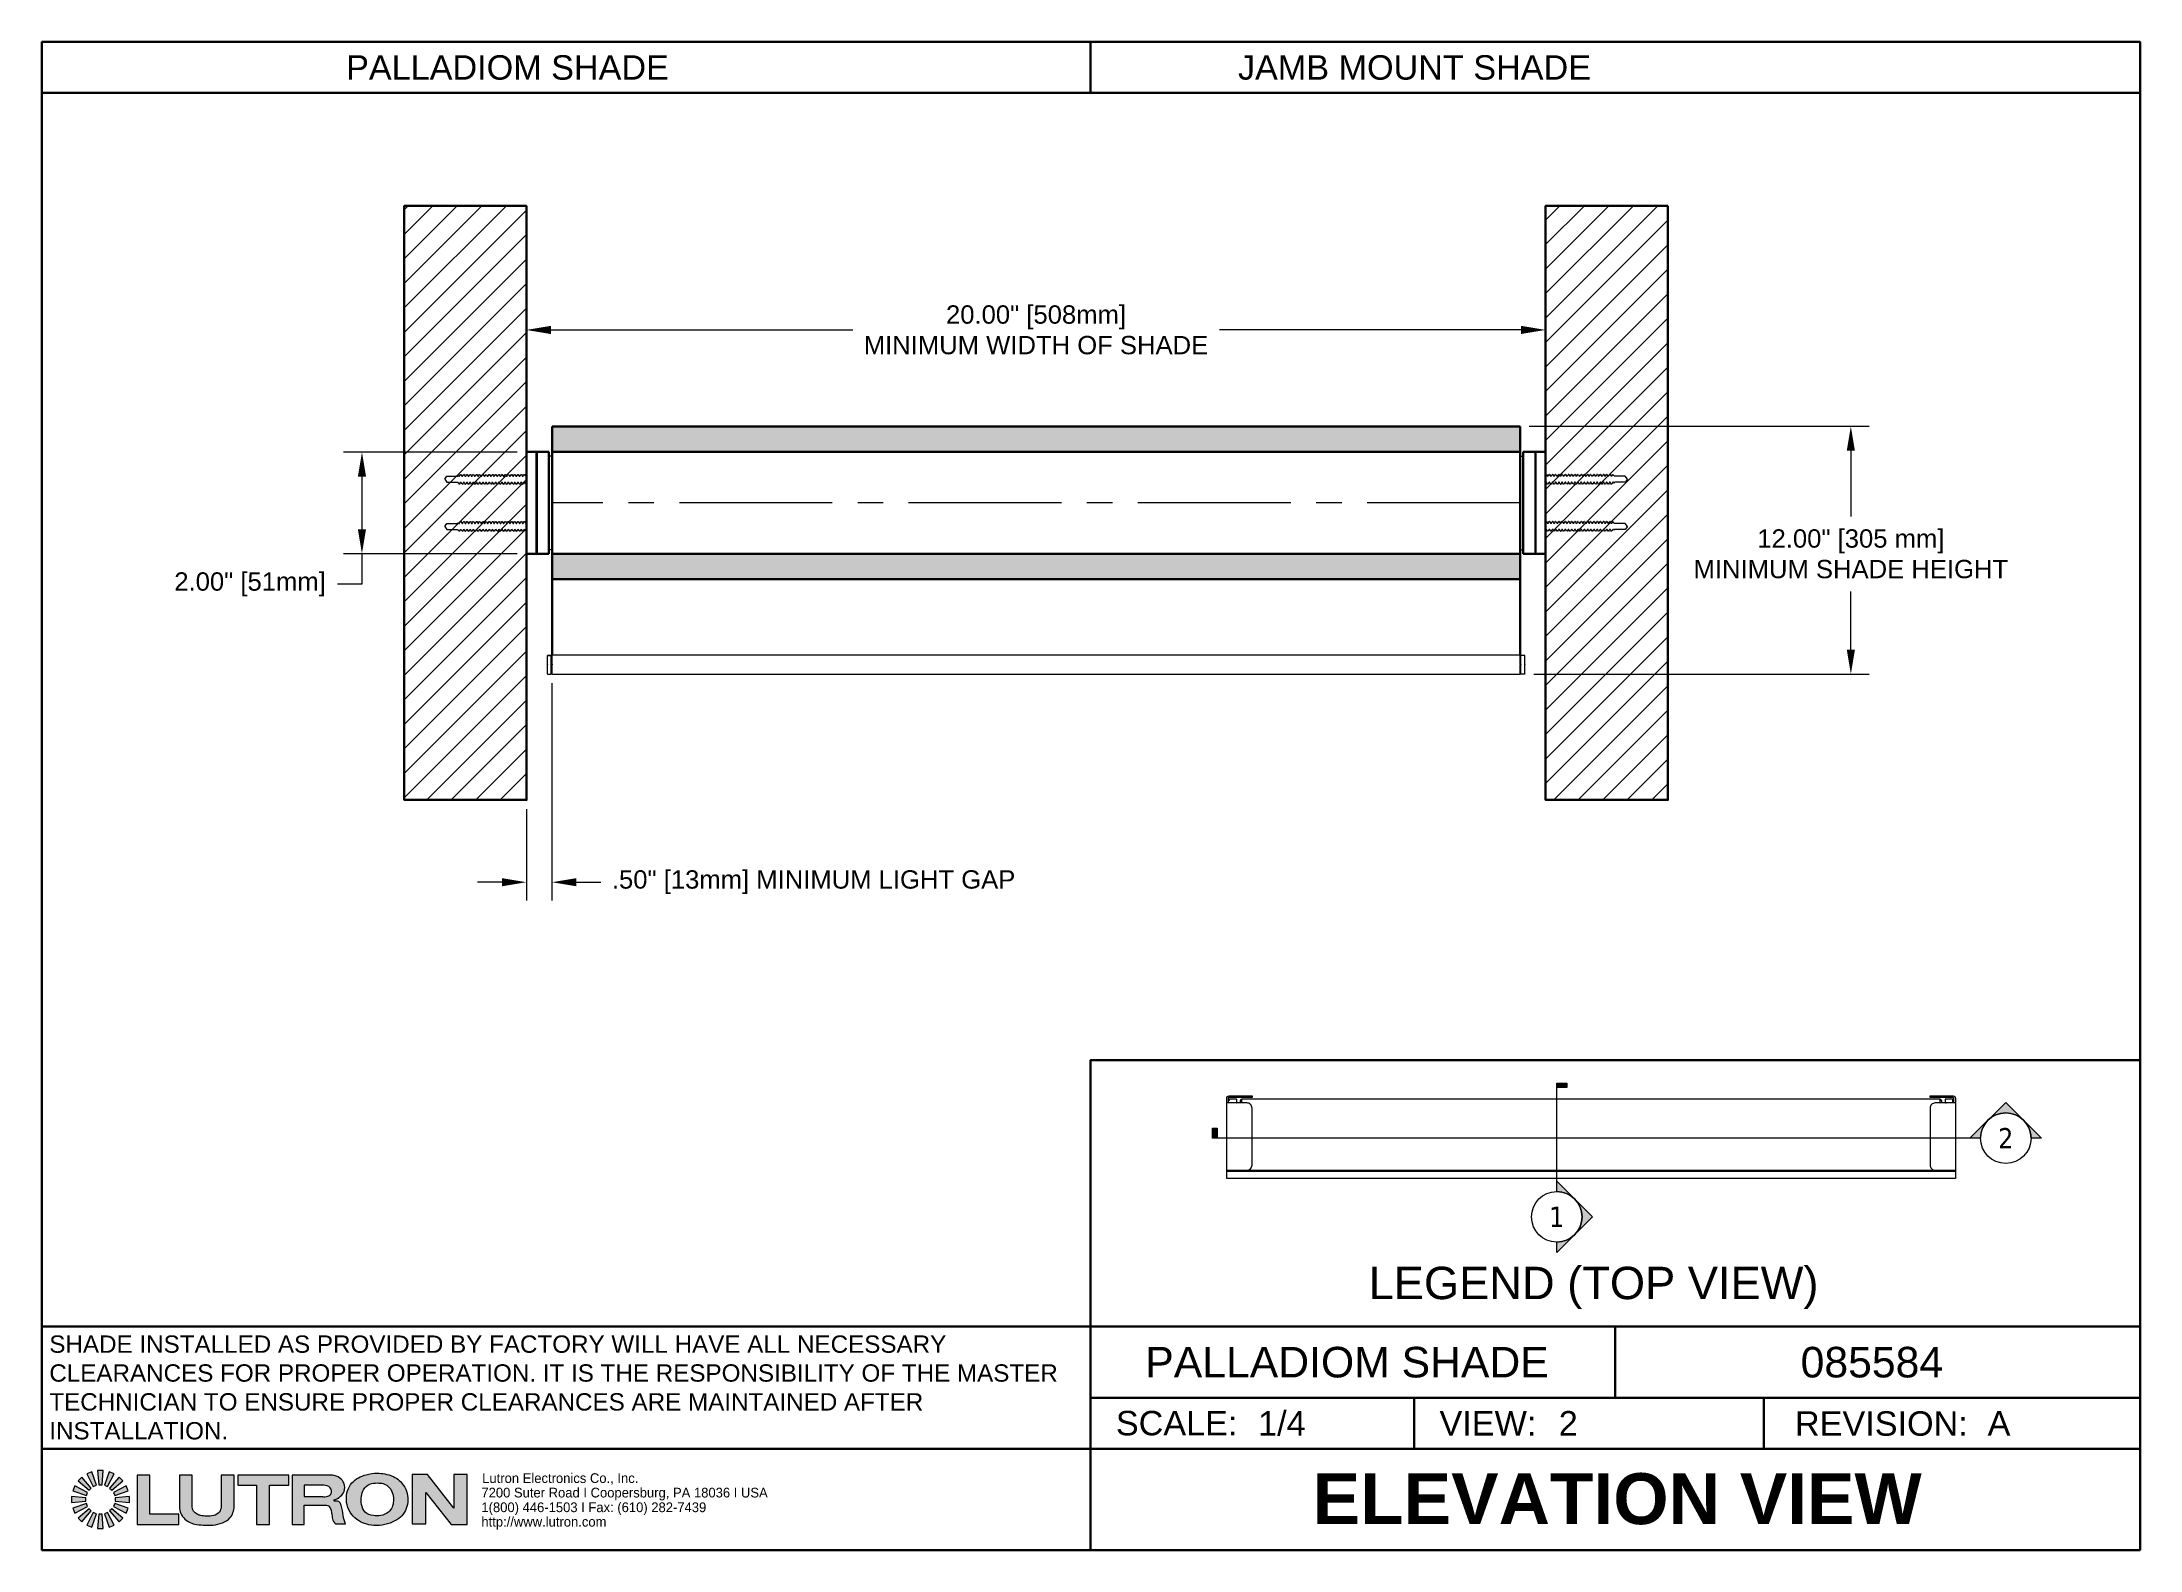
# Paper-space layout 'PALLADIOM_JAMB_ELEVATION-085584' of a CAD drawing. Header units: inches. Extents: x 0.1 to 10.4, y 0.1 to 7.5.
# The model-space entities are those that its viewports show. They can reach past a viewport. Long polylines and large blocks are cut down to what shows.
import ezdxf
from ezdxf.enums import TextEntityAlignment as Align

# ---------------------------------------------------------------- set-up
doc = ezdxf.new("R2010")
doc.units = ezdxf.units.IN
doc.header["$MEASUREMENT"] = 0
doc.linetypes.add('CENTER2', pattern=[1.125, 0.75, -0.125, 0.125, -0.125])
doc.linetypes.add('HIDDEN2', pattern=[0.1875, 0.125, -0.0625])
doc.layers.get('0').update_dxf_attribs({"true_color": 0xc2ced6})
for name, color, linetype, lineweight in [('BORDER', 7, 'Continuous', 30), ('FABRIC-ROLL', 7, 'Continuous', 30), ('HEMBAR', 7, 'Continuous', 9), ('HEMBAR-ENDCAP', 7, 'Continuous', 9), ('SHADE-BRACKET', 7, 'Continuous', 30), ('SHADE-BRACKET_SCREW', 7, 'Continuous', 5), ('STRUCTURE-SUB-STRUCTURE_THICK', 7, 'Continuous', 30), ('STRUCTURE-SUB-STRUCTURE_THIN', 7, 'Continuous', 9), ('SUB-BRACKET', 7, 'Continuous', 18), ('SUB-BRACKET_HARDWARE', 7, 'HIDDEN2', 5), ('TEXT', 7, 'Continuous', 18), ('TEXT @ 1', 7, 'Continuous', 18)]:
    doc.layers.add(name, color=color, linetype=linetype, lineweight=lineweight)
doc.layers.add('VIEWPORT', color=2, linetype='Continuous')
doc.layers.get('VIEWPORT').off()
doc.styles.get("Standard").update_dxf_attribs({"font": 'arial.ttf'})
doc.styles.add('Tahoma', font='tahoma.ttf')
doc.styles.add('TEXTSTYLE_4', font='cgomg.ttf')
doc.styles.add('TEXTSTYLE_5', font='cgomgbd.ttf')
doc.dimstyles.new('MM IN LINE', dxfattribs={"dimscale": 0, "dimtxt": 0.09, "dimasz": 0.12, "dimexe": 0.09, "dimexo": 0.045, "dimgap": 0.0625, "dimtad": 0, "dimtih": 1, "dimtoh": 1, "dimrnd": 0.0625, "dimzin": 4, "dimdsep": 46, "dimtxsty": 'Standard', "dimcen": 0.045, "dimclrd": 256, "dimclre": 256, "dimclrt": 256, "dimadec": 0, "dimazin": 1, "dimtfac": 1, "dimtofl": 0, "dimtmove": 0, "dimatfit": 3, "dimfxl": 1, "dimtfill": 1, "dimtolj": 1, "dimtzin": 0, "dimlwd": -1, "dimlwe": -1, "dimarcsym": 0})

# ---------------------------------------------------------------- blocks, each defined once
blk = doc.blocks.new('*U4')
blk.add_hatch(color=256).paths.add_polyline_path([(0.125, 1.653), (0.125, 1.597), (0, 1.597), (0, 1.653)])
h = blk.add_hatch(color=256)
edge = h.paths.add_edge_path()
edge.add_line((0, 0.312), (0, 0.442))
edge.add_line((0, 0.442), (0.442, 0))
edge.add_line((0.442, 0), (0, -0.442))
edge.add_line((0, -0.442), (0, -0.312))
edge.add_arc((0, 0), 0.312, 270, 450)
blk.add_line((0, 0.312), (0, 1.653))
blk.add_lwpolyline([(0.125, 1.653), (0.125, 1.597), (0, 1.597), (0, 1.653)], close=True)
blk.add_lwpolyline([(0, 0.312), (0, 0.442), (0.442, 0), (0, -0.442), (0, -0.312, 1)], format="xyb", close=True)
blk.add_circle((0, 0), 0.312)
at = {"style": 'Tahoma', "flags": 8}
blk.add_attdef('VIEWNUMBER', text='', height=0.125, dxfattribs=at).set_placement((0, 0), align=Align.MIDDLE_CENTER)
blk = doc.blocks.new('*U3')
h = blk.add_hatch(color=256)
edge = h.paths.add_edge_path()
edge.add_line((-0.313, 0), (-0.442, 0))
edge.add_line((-0.442, 0), (0, 0.442))
edge.add_line((0, 0.442), (0.442, 0))
edge.add_line((0.442, 0), (0.312, 0))
edge.add_arc((0, 0), 0.312, 0, 180)
blk.add_hatch(color=256).paths.add_polyline_path([(-9.797, 0.125), (-9.741, 0.125), (-9.741, 0), (-9.797, 0)])
blk.add_line((-0.313, 0), (-9.797, 0))
blk.add_lwpolyline([(-0.313, 0), (-0.442, 0), (0, 0.442), (0.442, 0), (0.312, 0, 1)], format="xyb", close=True)
blk.add_lwpolyline([(-9.797, 0.125), (-9.741, 0.125), (-9.741, 0), (-9.797, 0)], close=True)
blk.add_circle((0, 0), 0.312)
at = {"style": 'Tahoma', "flags": 8}
blk.add_attdef('VIEWNUMBER', text='', height=0.125, dxfattribs=at).set_placement((0, 0), align=Align.MIDDLE_CENTER)
blk = doc.blocks.new('LANDSCAPE_BORDER')
at = {"layer": 'TEXT'}
h = blk.add_hatch(color=7, dxfattribs=at)
h.paths.add_polyline_path([(0.404, 0.445), (0.42, 0.445), (0.426, 0.515), (0.398, 0.515)])
h.paths.add_polyline_path([(0.42, 0.301), (0.404, 0.301), (0.398, 0.231), (0.426, 0.231)])
h.paths.add_polyline_path([(0.27, 0.359), (0.34, 0.365), (0.34, 0.381), (0.27, 0.387)])
h.paths.add_polyline_path([(0.484, 0.365), (0.554, 0.359), (0.554, 0.387), (0.484, 0.381)])
h.paths.add_polyline_path([(0.432, 0.443), (0.447, 0.437), (0.479, 0.499), (0.454, 0.509)])
h.paths.add_polyline_path([(0.392, 0.303), (0.377, 0.309), (0.345, 0.247), (0.37, 0.237)])
h.paths.add_polyline_path([(0.276, 0.415), (0.343, 0.393), (0.348, 0.408), (0.286, 0.44)])
h.paths.add_polyline_path([(0.476, 0.338), (0.538, 0.306), (0.548, 0.331), (0.482, 0.353)])
h.paths.add_polyline_path([(0.457, 0.429), (0.468, 0.418), (0.522, 0.464), (0.503, 0.483)])
h.paths.add_polyline_path([(0.367, 0.317), (0.356, 0.328), (0.302, 0.282), (0.321, 0.263)])
h.paths.add_polyline_path([(0.302, 0.464), (0.356, 0.418), (0.367, 0.429), (0.321, 0.483)])
h.paths.add_polyline_path([(0.457, 0.317), (0.503, 0.263), (0.522, 0.282), (0.468, 0.328)])
h.paths.add_polyline_path([(0.476, 0.408), (0.482, 0.393), (0.548, 0.415), (0.538, 0.44)])
h.paths.add_polyline_path([(0.348, 0.338), (0.343, 0.353), (0.276, 0.331), (0.286, 0.306)])
h.paths.add_polyline_path([(0.345, 0.499), (0.377, 0.437), (0.392, 0.443), (0.37, 0.509)])
h.paths.add_polyline_path([(0.432, 0.303), (0.454, 0.237), (0.479, 0.247), (0.447, 0.309)])
h = blk.add_hatch(color=7, dxfattribs=at)
edge = h.paths.add_edge_path()
edge.add_line((0.592, 0.25), (0.796, 0.25))
edge.add_line((0.796, 0.25), (0.796, 0.301))
edge.add_line((0.796, 0.301), (0.654, 0.301))
edge.add_line((0.654, 0.301), (0.654, 0.493))
edge.add_line((0.654, 0.493), (0.592, 0.493))
edge.add_line((0.592, 0.493), (0.592, 0.25))
edge = h.paths.add_edge_path()
edge.add_spline(control_points=[(0.8, 0.338), (0.799, 0.315), (0.819, 0.272), (0.877, 0.248), (0.925, 0.248), (0.968, 0.246), (1.01, 0.256), (1.056, 0.282), (1.067, 0.319), (1.068, 0.338)], knot_values=[0, 0, 0, 0, 0.188111, 0.359458, 0.484066, 0.584571, 0.714437, 0.834186, 1, 1, 1, 1], degree=3, periodic=0)
edge.add_line((1.068, 0.338), (1.068, 0.493))
edge.add_line((1.068, 0.493), (1.005, 0.493))
edge.add_line((1.005, 0.493), (1.005, 0.338))
edge.add_spline(control_points=[(1.005, 0.338), (1.004, 0.329), (0.997, 0.308), (0.966, 0.29), (0.934, 0.292), (0.906, 0.292), (0.877, 0.304), (0.862, 0.321), (0.862, 0.338)], knot_values=[0, 0, 0, 0, 0.15202, 0.320142, 0.51822, 0.660899, 0.757095, 1, 1, 1, 1], degree=3, periodic=0)
edge.add_line((0.862, 0.338), (0.862, 0.493))
edge.add_line((0.862, 0.493), (0.8, 0.493))
edge.add_line((0.8, 0.493), (0.8, 0.338))
h.paths.add_polyline_path([(1.086, 0.443), (1.178, 0.443), (1.178, 0.25), (1.241, 0.25), (1.241, 0.443), (1.337, 0.443), (1.337, 0.493), (1.086, 0.493)])
edge = h.paths.add_edge_path()
edge.add_line((1.353, 0.25), (1.412, 0.25))
edge.add_line((1.412, 0.25), (1.412, 0.345))
edge.add_line((1.412, 0.345), (1.519, 0.345))
edge.add_spline(control_points=[(1.519, 0.345), (1.539, 0.344), (1.55, 0.304), (1.548, 0.267), (1.566, 0.254)], knot_values=[0, 0, 0, 0, 0.461097, 1, 1, 1, 1], degree=3, periodic=0)
edge.add_line((1.566, 0.254), (1.615, 0.254))
edge.add_spline(control_points=[(1.615, 0.254), (1.608, 0.266), (1.601, 0.298), (1.599, 0.333), (1.585, 0.365), (1.572, 0.365), (1.559, 0.365)], knot_values=[0, 0, 0, 0, 0.309273, 0.686569, 0.804595, 1, 1, 1, 1], degree=3, periodic=0)
edge.add_line((1.559, 0.365), (1.559, 0.371))
edge.add_spline(control_points=[(1.559, 0.371), (1.571, 0.374), (1.589, 0.386), (1.608, 0.408), (1.611, 0.43), (1.609, 0.451), (1.594, 0.477), (1.567, 0.49), (1.544, 0.493), (1.534, 0.493), (1.529, 0.493)], knot_values=[0, 0, 0, 0, 0.183729, 0.323126, 0.41577, 0.510898, 0.645084, 0.849809, 0.930648, 1, 1, 1, 1], degree=3, periodic=0)
edge.add_line((1.529, 0.493), (1.353, 0.493))
edge.add_line((1.353, 0.493), (1.353, 0.25))
edge = h.paths.add_edge_path()
edge.add_line((1.412, 0.387), (1.501, 0.387))
edge.add_spline(control_points=[(1.501, 0.387), (1.508, 0.387), (1.527, 0.385), (1.547, 0.401), (1.546, 0.423), (1.53, 0.442), (1.511, 0.443), (1.501, 0.443)], knot_values=[0, 0, 0, 0, 0.230109, 0.419054, 0.563256, 0.732365, 1, 1, 1, 1], degree=3, periodic=0)
edge.add_line((1.501, 0.443), (1.412, 0.443))
edge.add_line((1.412, 0.443), (1.412, 0.387))
h.paths.add_polyline_path([(1.942, 0.254), (2.009, 0.254), (2.009, 0.408), (2.133, 0.25), (2.211, 0.25), (2.211, 0.495), (2.145, 0.495), (2.145, 0.331), (2.016, 0.495), (1.942, 0.495)])
edge = h.paths.add_edge_path()
edge.add_spline(control_points=[(1.771, 0.502), (1.752, 0.502), (1.707, 0.496), (1.636, 0.461), (1.606, 0.367), (1.65, 0.275), (1.729, 0.245), (1.795, 0.244), (1.844, 0.26), (1.897, 0.29), (1.93, 0.36), (1.91, 0.441), (1.857, 0.486), (1.81, 0.499), (1.783, 0.502), (1.771, 0.502)], knot_values=[0, 0, 0, 0, 0.06306, 0.155327, 0.255366, 0.367513, 0.466924, 0.528817, 0.591533, 0.641692, 0.734618, 0.832299, 0.906956, 0.958757, 1, 1, 1, 1], degree=3, periodic=0)
edge = h.paths.add_edge_path()
edge.add_spline(control_points=[(1.771, 0.454), (1.758, 0.454), (1.731, 0.452), (1.701, 0.425), (1.691, 0.387), (1.69, 0.348), (1.707, 0.306), (1.749, 0.292), (1.789, 0.292), (1.835, 0.31), (1.857, 0.368), (1.842, 0.426), (1.803, 0.453), (1.78, 0.454), (1.771, 0.454)], knot_values=[0, 0, 0, 0, 0.074304, 0.154386, 0.220079, 0.299568, 0.381617, 0.466113, 0.537445, 0.620684, 0.736064, 0.868297, 0.943341, 1, 1, 1, 1], degree=3, periodic=0)
at = {"layer": 'BORDER'}
for p, q in [((5.269, 7.275), (5.269, 7.525)), ((0.125, 7.275), (10.419, 7.275)), ((0.125, 1.222), (10.419, 1.222)), ((7.844, 1.222), (7.844, 0.872)), ((5.269, 0.872), (10.419, 0.872)), ((6.858, 0.622), (6.858, 0.872)), ((8.573, 0.622), (8.573, 0.872)), ((0.125, 0.622), (10.419, 0.622))]:
    blk.add_line(p, q, dxfattribs=at)
for points in [[(10.419, 0.125), (0.125, 0.125), (0.125, 7.525), (10.419, 7.525), (10.419, 0.125)], [(10.419, 2.528), (5.269, 2.528), (5.269, 0.125)]]:
    blk.add_lwpolyline(points, dxfattribs=at)
at = {"layer": 'TEXT'}
for p, q in [((6.006, 2.319), (6.006, 2.331)), ((9.444, 2.331), (9.444, 2.319))]:
    blk.add_line(p, q, dxfattribs=at)
at = {"layer": 'TEXT', "linetype": 'Continuous'}
for p, q in [((9.438, 2.338), (6.012, 2.338)), ((9.513, 1.982), (5.938, 1.982)), ((6.012, 1.987), (6.012, 1.989)), ((9.438, 1.987), (6.012, 1.987)), ((9.438, 1.989), (9.438, 1.987)), ((9.505, 1.982), (9.505, 1.989))]:
    blk.add_line(p, q, dxfattribs=at)
at = {"layer": 'TEXT', "color": 7, "linetype": 'Continuous'}
for p, q in [((0.286, 0.44), (0.276, 0.415)), ((0.276, 0.415), (0.343, 0.393)), ((0.321, 0.483), (0.302, 0.464)), ((0.27, 0.387), (0.27, 0.359)), ((0.34, 0.381), (0.27, 0.387)), ((0.27, 0.359), (0.34, 0.365)), ((0.343, 0.353), (0.276, 0.331)), ((0.276, 0.331), (0.286, 0.306)), ((0.34, 0.365), (0.34, 0.381)), ((0.302, 0.282), (0.321, 0.263))]:
    blk.add_line(p, q, dxfattribs=at)
at = {"layer": 'TEXT', "color": 7}
for p, q in [((0.348, 0.408), (0.286, 0.44)), ((0.302, 0.464), (0.356, 0.418)), ((0.367, 0.429), (0.321, 0.483)), ((0.37, 0.509), (0.345, 0.499)), ((0.345, 0.499), (0.377, 0.437)), ((0.356, 0.418), (0.367, 0.429)), ((0.392, 0.443), (0.37, 0.509)), ((0.377, 0.437), (0.392, 0.443)), ((0.398, 0.515), (0.404, 0.445)), ((0.426, 0.515), (0.398, 0.515)), ((0.404, 0.445), (0.42, 0.445)), ((0.42, 0.445), (0.426, 0.515)), ((0.454, 0.509), (0.432, 0.443)), ((0.432, 0.443), (0.447, 0.437)), ((0.447, 0.437), (0.479, 0.499)), ((0.479, 0.499), (0.454, 0.509)), ((0.503, 0.483), (0.457, 0.429)), ((0.457, 0.429), (0.468, 0.418)), ((0.468, 0.418), (0.522, 0.464)), ((0.538, 0.44), (0.476, 0.408)), ((0.482, 0.393), (0.548, 0.415)), ((0.522, 0.464), (0.503, 0.483)), ((0.548, 0.415), (0.538, 0.44)), ((0.592, 0.493), (0.592, 0.25)), ((0.654, 0.493), (0.592, 0.493)), ((0.654, 0.301), (0.654, 0.493)), ((0.8, 0.493), (0.8, 0.338)), ((0.862, 0.493), (0.8, 0.493)), ((0.862, 0.338), (0.862, 0.493)), ((1.005, 0.493), (1.005, 0.338)), ((1.068, 0.493), (1.005, 0.493)), ((1.068, 0.338), (1.068, 0.493)), ((1.086, 0.493), (1.086, 0.443)), ((1.337, 0.493), (1.086, 0.493)), ((1.086, 0.443), (1.178, 0.443)), ((1.178, 0.443), (1.178, 0.25)), ((1.241, 0.25), (1.241, 0.443)), ((1.241, 0.443), (1.337, 0.443)), ((1.337, 0.443), (1.337, 0.493)), ((1.353, 0.493), (1.353, 0.25)), ((1.529, 0.493), (1.353, 0.493)), ((1.412, 0.443), (1.412, 0.387)), ((1.501, 0.443), (1.412, 0.443)), ((1.942, 0.495), (1.942, 0.254)), ((2.016, 0.495), (1.942, 0.495)), ((2.145, 0.331), (2.016, 0.495)), ((2.145, 0.495), (2.145, 0.331)), ((2.211, 0.495), (2.145, 0.495)), ((2.211, 0.25), (2.211, 0.495)), ((0.286, 0.306), (0.348, 0.338)), ((0.356, 0.328), (0.302, 0.282)), ((0.321, 0.263), (0.367, 0.317)), ((0.343, 0.393), (0.348, 0.408)), ((0.348, 0.338), (0.343, 0.353)), ((0.377, 0.309), (0.345, 0.247)), ((0.367, 0.317), (0.356, 0.328)), ((0.392, 0.303), (0.377, 0.309)), ((0.447, 0.309), (0.432, 0.303)), ((0.479, 0.247), (0.447, 0.309)), ((0.468, 0.328), (0.457, 0.317)), ((0.457, 0.317), (0.503, 0.263)), ((0.522, 0.282), (0.468, 0.328)), ((0.476, 0.408), (0.482, 0.393)), ((0.482, 0.353), (0.476, 0.338)), ((0.476, 0.338), (0.538, 0.306)), ((0.548, 0.331), (0.482, 0.353)), ((0.554, 0.387), (0.484, 0.381)), ((0.484, 0.381), (0.484, 0.365)), ((0.484, 0.365), (0.554, 0.359)), ((0.538, 0.306), (0.548, 0.331)), ((0.554, 0.359), (0.554, 0.387)), ((1.412, 0.387), (1.501, 0.387)), ((1.412, 0.25), (1.412, 0.345)), ((1.412, 0.345), (1.519, 0.345)), ((1.559, 0.365), (1.559, 0.371)), ((2.009, 0.254), (2.009, 0.408)), ((2.009, 0.408), (2.133, 0.25)), ((0.345, 0.247), (0.37, 0.237)), ((0.37, 0.237), (0.392, 0.303)), ((0.404, 0.301), (0.398, 0.231)), ((0.398, 0.231), (0.426, 0.231)), ((0.42, 0.301), (0.404, 0.301)), ((0.426, 0.231), (0.42, 0.301)), ((0.432, 0.303), (0.454, 0.237)), ((0.454, 0.237), (0.479, 0.247)), ((0.503, 0.263), (0.522, 0.282)), ((0.592, 0.25), (0.796, 0.25)), ((0.796, 0.301), (0.654, 0.301)), ((0.796, 0.25), (0.796, 0.301)), ((1.178, 0.25), (1.241, 0.25)), ((1.353, 0.25), (1.412, 0.25)), ((1.566, 0.254), (1.615, 0.254)), ((1.942, 0.254), (2.009, 0.254)), ((2.133, 0.25), (2.211, 0.25))]:
    blk.add_line(p, q, dxfattribs=at)
at = {"layer": 'TEXT'}
for points in [[(9.502, 2.353, -0.414214), (9.513, 2.342), (9.513, 1.948), (5.938, 1.948), (5.938, 2.342, -0.414214), (5.949, 2.353), (6.062, 2.353), (6.062, 2.345)], [(5.938, 1.989), (5.949, 1.989), (6.037, 1.989, 0.414214), (6.062, 2.014), (6.062, 2.294, 0.414214), (6.037, 2.319), (5.949, 2.319), (5.938, 2.319)], [(6.062, 2.345), (5.949, 2.345, 0.414214), (5.945, 2.342), (5.945, 2.319)], [(5.984, 2.319), (5.985, 2.32, 0.198912), (5.988, 2.325), (5.988, 2.334, 0.414214), (5.984, 2.337), (5.952, 2.337, 0.414214), (5.949, 2.334), (5.949, 2.331), (5.945, 2.331)]]:
    blk.add_lwpolyline(points, format="xyb", dxfattribs=at)
at = {"layer": 'TEXT', "linetype": 'Continuous'}
for points in [[(6.012, 2.319), (6.012, 2.32), (6.012, 2.33), (6.012, 2.338)], [(9.438, 2.319), (9.438, 2.32), (9.438, 2.33), (9.438, 2.338)]]:
    blk.add_lwpolyline(points, dxfattribs=at)
for points in [[(9.505, 2.319), (9.505, 2.342, 0.414214), (9.502, 2.345), (9.389, 2.345), (9.389, 2.353), (9.502, 2.353)], [(9.513, 2.319), (9.502, 2.319), (9.413, 2.319, 0.414214), (9.389, 2.294), (9.389, 2.014, 0.414214), (9.413, 1.989), (9.502, 1.989), (9.513, 1.989)], [(9.501, 2.319), (9.501, 2.337), (9.463, 2.337), (9.463, 2.325, 0.198912), (9.465, 2.32), (9.467, 2.319)]]:
    blk.add_lwpolyline(points, format="xyb", dxfattribs=at)
at = {"layer": 'TEXT'}
for centre, start, end in [((6.012, 2.331), 91, 180), ((9.438, 2.331), 0, 89)]:
    blk.add_arc(centre, 0.00596, start, end, dxfattribs=at)
at = {"layer": 'TEXT', "color": 7}
for points, knots in [([(1.501, 0.387), (1.508, 0.387), (1.527, 0.385), (1.547, 0.401), (1.546, 0.423), (1.53, 0.442), (1.511, 0.443), (1.501, 0.443)], [0, 0, 0, 0, 0.230109, 0.419054, 0.563256, 0.732365, 1, 1, 1, 1]), ([(1.559, 0.371), (1.571, 0.374), (1.589, 0.386), (1.608, 0.408), (1.611, 0.43), (1.609, 0.451), (1.594, 0.477), (1.567, 0.49), (1.544, 0.493), (1.534, 0.493), (1.529, 0.493)], [0, 0, 0, 0, 0.183729, 0.323126, 0.41577, 0.510898, 0.645084, 0.849809, 0.930648, 1, 1, 1, 1]), ([(1.771, 0.502), (1.752, 0.502), (1.707, 0.496), (1.636, 0.461), (1.606, 0.367), (1.65, 0.275), (1.729, 0.245), (1.795, 0.244), (1.844, 0.26), (1.897, 0.29), (1.93, 0.36), (1.91, 0.441), (1.857, 0.486), (1.81, 0.499), (1.783, 0.502), (1.771, 0.502)], [0, 0, 0, 0, 0.06306, 0.155327, 0.255366, 0.367513, 0.466924, 0.528817, 0.591533, 0.641692, 0.734618, 0.832299, 0.906956, 0.958757, 1, 1, 1, 1]), ([(1.771, 0.454), (1.758, 0.454), (1.731, 0.452), (1.701, 0.425), (1.691, 0.387), (1.69, 0.348), (1.707, 0.306), (1.749, 0.292), (1.789, 0.292), (1.835, 0.31), (1.857, 0.368), (1.842, 0.426), (1.803, 0.453), (1.78, 0.454), (1.771, 0.454)], [0, 0, 0, 0, 0.074304, 0.154386, 0.220079, 0.299568, 0.381617, 0.466113, 0.537445, 0.620684, 0.736064, 0.868297, 0.943341, 1, 1, 1, 1]), ([(0.8, 0.338), (0.799, 0.315), (0.819, 0.272), (0.877, 0.248), (0.925, 0.248), (0.968, 0.246), (1.01, 0.256), (1.056, 0.282), (1.067, 0.319), (1.068, 0.338)], [0, 0, 0, 0, 0.188111, 0.359458, 0.484066, 0.584571, 0.714437, 0.834186, 1, 1, 1, 1]), ([(1.005, 0.338), (1.004, 0.329), (0.997, 0.308), (0.966, 0.29), (0.934, 0.292), (0.906, 0.292), (0.877, 0.304), (0.862, 0.321), (0.862, 0.338)], [0, 0, 0, 0, 0.15202, 0.320142, 0.51822, 0.660899, 0.757095, 1, 1, 1, 1]), ([(1.519, 0.345), (1.539, 0.344), (1.55, 0.304), (1.548, 0.267), (1.566, 0.254)], [0, 0, 0, 0, 0.461097, 1, 1, 1, 1]), ([(1.615, 0.254), (1.608, 0.266), (1.601, 0.298), (1.599, 0.333), (1.585, 0.365), (1.572, 0.365), (1.559, 0.365)], [0, 0, 0, 0, 0.309273, 0.686569, 0.804595, 1, 1, 1, 1])]:
    blk.add_open_spline(points, degree=3, knots=knots, dxfattribs=at)
at = {"layer": 'TEXT @ 1'}
ref = blk.add_blockref('*U4', (7.557, 1.76), dxfattribs=dict(at, xscale=0.3972, yscale=0.3972, zscale=0.3972))
ref.add_attrib('VIEWNUMBER', '1', dxfattribs={"layer": '0', "height": 0.0993, "style": 'Tahoma'}).set_placement((7.557, 1.76), align=Align.MIDDLE_CENTER)
ref = blk.add_blockref('*U3', (9.76, 2.146), dxfattribs=dict(at, xscale=0.3972, yscale=0.3972, zscale=0.3972))
ref.add_attrib('VIEWNUMBER', '2', dxfattribs={"layer": '0', "height": 0.0993, "style": 'Tahoma'}).set_placement((9.76, 2.146), align=Align.MIDDLE_CENTER)
at = {"layer": 'TEXT', "color": 7, "lineweight": 15}
for s, style, p in [('7200 Suter Road I Coopersburg, PA 18036 I USA', 'TEXTSTYLE_4', (2.281, 0.383)), ('Lutron Electronics Co., Inc.', 'TEXTSTYLE_5', (2.285, 0.454)), ('1(800) 446-1503 I Fax: (610) 282-7439', 'TEXTSTYLE_4', (2.281, 0.311)), ('http://www.lutron.com', 'TEXTSTYLE_4', (2.281, 0.24))]:
    blk.add_text(s, height=0.04772, dxfattribs=dict(at, style=style)).set_placement(p)
at = {"layer": 'TEXT'}
for s, width, gutter_width, heights, insert, char_height, attachment_point in [('LEGEND (TOP VIEW)', 24.05826, 1, [0], (6.634, 1.515), 0.15888, 1), ('SHADE INSTALLED AS PROVIDED BY FACTORY WILL HAVE ALL NECESSARY CLEARANCES FOR PROPER OPERATION. IT IS THE RESPONSIBILITY OF THE MASTER TECHNICIAN TO ENSURE PROPER CLEARANCES ARE MAINTAINED AFTER INSTALLATION.', 5.08027, 0.681, [0.538], (0.161, 1.178), 0.085, 1), ('SCALE:', 1.71457, 1, [0], (5.394, 0.747), 0.12, 4), ('VIEW:', 1.71457, 1, [0], (6.982, 0.747), 0.12, 4), ('REVISION:', 1.71462, 1, [0], (8.726, 0.745), 0.12, 4), ('\\pi1.09063;{\\fArial|b1|i0|c0|p34;ELEVATION VIEW}', 5.14375, 1, [0], (5.269, 0.502), 0.25, 1)]:
    blk.add_mtext_dynamic_manual_height_columns(s, width=width, gutter_width=gutter_width, heights=heights, dxfattribs=dict(at, insert=insert, char_height=char_height, attachment_point=attachment_point))
blk = doc.blocks.new('LANDSCAPE_TITLE_BK_ATTRIBUTE')
for tag, height, p in [('CONSUMER/CONTRACT_ROLLER________', 0.12, (2.409, 7.4)), ('MOUNT', 0.12, (6.859, 7.4)), ('FAMILY', 0.15, (6.528, 1.047)), ('PN', 0.15, (9.103, 1.047))]:
    blk.add_attdef(tag, text='', height=height).set_placement(p, align=Align.MIDDLE_CENTER)
for tag, p in [('#/#', (6.092, 0.747)), ('VIEW', (7.567, 0.747)), ('REV', (9.671, 0.747))]:
    blk.add_attdef(tag, text='', height=0.12).set_placement(p, align=Align.MIDDLE_LEFT)
blk = doc.blocks.new('CEILING_1-ROLL_21-INCH-ROLL')
at = {"layer": 'STRUCTURE-SUB-STRUCTURE_THIN'}
h = blk.add_hatch(dxfattribs=at)
h.set_pattern_fill('ANSI31', color=256, scale=0.68, angle=90)
h.set_pattern_definition([(135, (11.235824, 5.22275), (-0.0601041, -0.0601041), [])])
h.paths.add_polyline_path([(5.379, 6.894), (5.379, 6.294), (8.294, 6.294), (8.294, 6.894)])
at = {"layer": 'STRUCTURE-SUB-STRUCTURE_THICK'}
blk.add_lwpolyline([(8.294, 6.294), (8.294, 6.894), (5.379, 6.894), (5.379, 6.294)], close=True, dxfattribs=at)
blk = doc.blocks.new('*D11')
at = {"layer": 'Defpoints', "color": 0, "transparency": 16777216}
for p in [(7.377, 5.639), (9, 5.639), (7.4, 4.423)]:
    blk.add_point(p, dxfattribs=at)
at = {"layer": 'TEXT', "transparency": 16777216}
for p, q in [((7.422, 5.639), (9.09, 5.639)), ((9, 5.519), (9, 5.197)), ((9, 4.543), (9, 4.828)), ((7.445, 4.423), (9.09, 4.423))]:
    blk.add_line(p, q, dxfattribs=at)
for points in [[(8.98, 5.519), (9.02, 5.519), (9, 5.639)], [(8.98, 4.543), (9.02, 4.543), (9, 4.423)]]:
    blk.add_solid(points, dxfattribs=at)
at = {"layer": 'TEXT', "transparency": 16777216, "insert": (9, 5.013), "char_height": 0.09, "attachment_point": 5, "bg_fill": 3, "box_fill_scale": 1.25, "bg_fill_color": 256, "bg_fill_true_color": 13158600, "bg_fill_transparency": 0}
blk.add_mtext('\\A1;12.00" [305 mm] \\PMINIMUM SHADE HEIGHT', dxfattribs=at)
blk = doc.blocks.new('*D25')
at = {"layer": 'Defpoints', "color": 0, "transparency": 16777216}
for p in [(1.695, 5.512), (2.502, 5.512), (2.502, 5.014)]:
    blk.add_point(p, dxfattribs=at)
at = {"layer": 'TEXT', "transparency": 16777216}
for p, q in [((2.457, 5.512), (1.605, 5.512)), ((1.695, 5.392), (1.695, 5.134)), ((2.457, 5.014), (1.605, 5.014)), ((1.695, 5.014), (1.695, 4.864)), ((1.695, 4.864), (1.575, 4.864))]:
    blk.add_line(p, q, dxfattribs=at)
for points in [[(1.675, 5.392), (1.715, 5.392), (1.695, 5.512)], [(1.675, 5.134), (1.715, 5.134), (1.695, 5.014)]]:
    blk.add_solid(points, dxfattribs=at)
at = {"layer": 'TEXT', "transparency": 16777216, "insert": (1.146, 4.864), "char_height": 0.09, "attachment_point": 5, "bg_fill": 3, "box_fill_scale": 1.25, "bg_fill_color": 256, "bg_fill_true_color": 13158600, "bg_fill_transparency": 0}
blk.add_mtext('\\A1;2.00" [51mm]', dxfattribs=at)
blk = doc.blocks.new('*D29')
at = {"layer": 'Defpoints', "color": 0, "transparency": 16777216}
for p in [(7.502, 6.112), (2.502, 5.841), (7.502, 5.825)]:
    blk.add_point(p, dxfattribs=at)
at = {"layer": 'TEXT', "transparency": 16777216}
for p, q in [((2.502, 5.886), (2.502, 6.202)), ((7.502, 5.87), (7.502, 6.202)), ((2.622, 6.112), (4.103, 6.112)), ((7.382, 6.112), (5.902, 6.112))]:
    blk.add_line(p, q, dxfattribs=at)
for points in [[(2.622, 6.132), (2.622, 6.092), (2.502, 6.112)], [(7.382, 6.132), (7.382, 6.092), (7.502, 6.112)]]:
    blk.add_solid(points, dxfattribs=at)
at = {"layer": 'TEXT', "transparency": 16777216, "insert": (5.002, 6.112), "char_height": 0.09, "attachment_point": 5, "bg_fill": 3, "box_fill_scale": 1.25, "bg_fill_color": 256, "bg_fill_true_color": 13158600, "bg_fill_transparency": 0}
blk.add_mtext('\\A1;20.00" [508mm]\\PMINIMUM WIDTH OF SHADE', dxfattribs=at)
blk = doc.blocks.new('*D30')
at = {"layer": 'Defpoints', "color": 0, "transparency": 16777216}
for p in [(2.627, 4.423), (2.502, 3.806), (2.627, 3.402)]:
    blk.add_point(p, dxfattribs=at)
at = {"layer": 'TEXT', "transparency": 16777216}
for p, q in [((2.627, 4.378), (2.627, 3.312)), ((2.502, 3.761), (2.502, 3.312)), ((2.382, 3.402), (2.262, 3.402)), ((2.747, 3.402), (2.867, 3.402))]:
    blk.add_line(p, q, dxfattribs=at)
for points in [[(2.382, 3.422), (2.382, 3.382), (2.502, 3.402)], [(2.747, 3.422), (2.747, 3.382), (2.627, 3.402)]]:
    blk.add_solid(points, dxfattribs=at)
at = {"layer": 'TEXT', "transparency": 16777216, "insert": (3.911, 3.402), "char_height": 0.09, "attachment_point": 5, "bg_fill": 3, "box_fill_scale": 1.25, "bg_fill_color": 256, "bg_fill_true_color": 13158600, "bg_fill_transparency": 0}
blk.add_mtext('\\A1;.50" [13mm] MINIMUM LIGHT GAP', dxfattribs=at)
blk = doc.blocks.new('SHADE-BRACKET-HARDWARE')
at = {"layer": 'SHADE-BRACKET_SCREW', "extrusion": (0, 1, 0)}
for p, q in [((2.321, 1.397), (2.362, 1.456)), ((2.321, 1.397), (2.362, 1.339)), ((2.362, 1.456), (2.362, 1.456)), ((2.362, 1.456), (2.571, 1.456)), ((2.362, 1.339), (2.576, 1.339)), ((2.571, 1.456), (2.587, 1.471)), ((2.585, 1.325), (2.607, 1.303)), ((2.587, 1.471), (2.587, 1.471)), ((2.596, 1.456), (2.587, 1.471)), ((2.596, 1.456), (2.587, 1.471)), ((2.596, 1.456), (2.597, 1.456)), ((2.597, 1.456), (2.608, 1.456)), ((2.628, 1.339), (2.638, 1.339)), ((2.629, 1.492), (2.637, 1.492)), ((2.66, 1.456), (2.671, 1.456)), ((2.661, 1.302), (2.668, 1.302)), ((2.69, 1.339), (2.701, 1.339)), ((2.692, 1.492), (2.7, 1.492)), ((2.722, 1.456), (2.733, 1.456)), ((2.723, 1.302), (2.731, 1.302)), ((2.752, 1.339), (2.763, 1.339)), ((2.754, 1.492), (2.762, 1.492)), ((2.785, 1.456), (2.796, 1.456)), ((2.786, 1.302), (2.793, 1.302)), ((2.815, 1.339), (2.826, 1.339)), ((2.817, 1.492), (2.825, 1.492)), ((2.847, 1.456), (2.858, 1.456)), ((2.848, 1.302), (2.856, 1.302)), ((2.877, 1.339), (2.888, 1.339)), ((2.879, 1.492), (2.887, 1.492)), ((2.91, 1.456), (2.921, 1.456)), ((2.911, 1.302), (2.918, 1.302)), ((2.94, 1.339), (2.951, 1.339)), ((2.942, 1.492), (2.95, 1.492)), ((2.972, 1.456), (2.983, 1.456)), ((2.973, 1.302), (2.981, 1.302)), ((3.002, 1.339), (3.013, 1.339)), ((3.004, 1.492), (3.012, 1.492)), ((3.035, 1.456), (3.046, 1.456)), ((3.036, 1.302), (3.043, 1.302)), ((3.065, 1.339), (3.076, 1.339)), ((3.067, 1.492), (3.075, 1.492)), ((3.097, 1.456), (3.108, 1.456)), ((3.098, 1.302), (3.106, 1.302)), ((3.127, 1.339), (3.138, 1.339)), ((3.129, 1.492), (3.137, 1.492)), ((3.16, 1.456), (3.171, 1.456)), ((3.161, 1.302), (3.168, 1.302)), ((3.19, 1.339), (3.201, 1.339)), ((3.192, 1.492), (3.2, 1.492)), ((3.222, 1.456), (3.233, 1.456)), ((3.223, 1.302), (3.231, 1.302)), ((3.252, 1.339), (3.263, 1.339)), ((3.254, 1.492), (3.262, 1.492)), ((3.285, 1.456), (3.296, 1.456)), ((3.286, 1.302), (3.293, 1.302)), ((3.315, 1.339), (3.326, 1.339)), ((3.317, 1.492), (3.325, 1.492)), ((3.347, 1.456), (3.358, 1.456)), ((3.348, 1.302), (3.356, 1.302)), ((3.377, 1.339), (3.388, 1.339)), ((3.379, 1.492), (3.387, 1.492)), ((3.41, 1.456), (3.421, 1.456)), ((3.411, 1.302), (3.418, 1.302)), ((3.44, 1.339), (3.451, 1.339)), ((3.442, 1.492), (3.45, 1.492)), ((3.472, 1.456), (3.483, 1.456)), ((3.473, 1.302), (3.481, 1.302)), ((3.502, 1.339), (3.513, 1.339)), ((3.504, 1.492), (3.512, 1.492)), ((3.535, 1.456), (3.546, 1.456)), ((3.536, 1.302), (3.543, 1.302)), ((3.565, 1.339), (3.576, 1.339)), ((3.567, 1.492), (3.575, 1.492)), ((3.597, 1.456), (3.608, 1.456)), ((3.598, 1.302), (3.606, 1.302)), ((3.627, 1.339), (3.638, 1.339)), ((3.629, 1.492), (3.637, 1.492)), ((3.66, 1.456), (3.671, 1.456)), ((3.661, 1.302), (3.668, 1.302)), ((3.69, 1.339), (3.701, 1.339)), ((3.692, 1.492), (3.7, 1.492)), ((3.722, 1.456), (3.733, 1.456)), ((3.723, 1.302), (3.731, 1.302)), ((3.752, 1.339), (3.763, 1.339)), ((3.754, 1.492), (3.762, 1.492)), ((3.785, 1.456), (3.796, 1.456)), ((3.786, 1.302), (3.793, 1.302)), ((3.815, 1.339), (3.826, 1.339)), ((3.817, 1.492), (3.825, 1.492)), ((3.847, 1.456), (3.858, 1.456)), ((3.848, 1.302), (3.856, 1.302)), ((3.877, 1.339), (3.888, 1.339)), ((3.879, 1.492), (3.887, 1.492)), ((3.91, 1.456), (3.919, 1.456)), ((3.911, 1.302), (3.918, 1.302)), ((25.531, 1.397), (25.49, 1.456)), ((25.531, 1.397), (25.49, 1.339)), ((2.321, 0.471), (2.362, 0.53)), ((2.321, 0.471), (2.362, 0.413)), ((2.362, 0.53), (2.362, 0.53)), ((2.362, 0.53), (2.362, 0.53)), ((2.362, 0.53), (2.571, 0.53)), ((2.362, 0.413), (2.576, 0.413)), ((2.571, 0.53), (2.587, 0.545)), ((2.587, 0.545), (2.587, 0.545)), ((2.596, 0.53), (2.587, 0.545)), ((2.596, 0.53), (2.587, 0.545)), ((2.596, 0.53), (2.597, 0.53)), ((2.597, 0.53), (2.608, 0.53)), ((2.628, 0.413), (2.638, 0.413)), ((2.629, 0.566), (2.637, 0.566)), ((2.66, 0.53), (2.671, 0.53)), ((2.69, 0.413), (2.701, 0.413)), ((2.692, 0.566), (2.7, 0.566)), ((2.722, 0.53), (2.733, 0.53)), ((2.752, 0.413), (2.763, 0.413)), ((2.754, 0.566), (2.762, 0.566)), ((2.785, 0.53), (2.796, 0.53)), ((2.815, 0.413), (2.826, 0.413)), ((2.817, 0.566), (2.825, 0.566)), ((2.847, 0.53), (2.858, 0.53)), ((2.877, 0.413), (2.888, 0.413)), ((2.879, 0.566), (2.887, 0.566)), ((2.91, 0.53), (2.921, 0.53)), ((2.94, 0.413), (2.951, 0.413)), ((2.942, 0.566), (2.95, 0.566)), ((2.972, 0.53), (2.983, 0.53)), ((3.002, 0.413), (3.013, 0.413)), ((3.004, 0.566), (3.012, 0.566)), ((3.035, 0.53), (3.046, 0.53)), ((3.065, 0.413), (3.076, 0.413)), ((3.067, 0.566), (3.075, 0.566)), ((3.097, 0.53), (3.108, 0.53)), ((3.127, 0.413), (3.138, 0.413)), ((3.129, 0.566), (3.137, 0.566)), ((3.16, 0.53), (3.171, 0.53)), ((3.19, 0.413), (3.201, 0.413)), ((3.192, 0.566), (3.2, 0.566)), ((3.222, 0.53), (3.233, 0.53)), ((3.252, 0.413), (3.263, 0.413)), ((3.254, 0.566), (3.262, 0.566)), ((3.285, 0.53), (3.296, 0.53)), ((3.315, 0.413), (3.326, 0.413)), ((3.317, 0.566), (3.325, 0.566)), ((3.347, 0.53), (3.358, 0.53)), ((3.377, 0.413), (3.388, 0.413)), ((3.379, 0.566), (3.387, 0.566)), ((3.41, 0.53), (3.421, 0.53)), ((3.44, 0.413), (3.451, 0.413)), ((3.442, 0.566), (3.45, 0.566)), ((3.472, 0.53), (3.483, 0.53)), ((3.502, 0.413), (3.513, 0.413)), ((3.504, 0.566), (3.512, 0.566)), ((3.535, 0.53), (3.546, 0.53)), ((3.565, 0.413), (3.576, 0.413)), ((3.567, 0.566), (3.575, 0.566)), ((3.597, 0.53), (3.608, 0.53)), ((3.627, 0.413), (3.638, 0.413)), ((3.629, 0.566), (3.637, 0.566)), ((3.66, 0.53), (3.671, 0.53)), ((3.69, 0.413), (3.701, 0.413)), ((3.692, 0.566), (3.7, 0.566)), ((3.722, 0.53), (3.733, 0.53)), ((3.752, 0.413), (3.763, 0.413)), ((3.754, 0.566), (3.762, 0.566)), ((3.785, 0.53), (3.796, 0.53)), ((3.815, 0.413), (3.826, 0.413)), ((3.817, 0.566), (3.825, 0.566)), ((3.847, 0.53), (3.858, 0.53)), ((3.877, 0.413), (3.888, 0.413)), ((3.879, 0.566), (3.887, 0.566)), ((3.91, 0.53), (3.919, 0.53)), ((25.531, 0.471), (25.49, 0.53)), ((25.531, 0.471), (25.49, 0.413)), ((2.585, 0.399), (2.607, 0.377)), ((2.661, 0.376), (2.668, 0.376)), ((2.723, 0.376), (2.731, 0.376)), ((2.786, 0.376), (2.793, 0.376)), ((2.848, 0.376), (2.856, 0.376)), ((2.911, 0.376), (2.918, 0.376)), ((2.973, 0.376), (2.981, 0.376)), ((3.036, 0.376), (3.043, 0.376)), ((3.098, 0.376), (3.106, 0.376)), ((3.161, 0.376), (3.168, 0.376)), ((3.223, 0.376), (3.231, 0.376)), ((3.286, 0.376), (3.293, 0.376)), ((3.348, 0.376), (3.356, 0.376)), ((3.411, 0.376), (3.418, 0.376)), ((3.473, 0.376), (3.481, 0.376)), ((3.536, 0.376), (3.543, 0.376)), ((3.598, 0.376), (3.606, 0.376)), ((3.661, 0.376), (3.668, 0.376)), ((3.723, 0.376), (3.731, 0.376)), ((3.786, 0.376), (3.793, 0.376)), ((3.848, 0.376), (3.856, 0.376)), ((3.911, 0.376), (3.918, 0.376))]:
    blk.add_line(p, q, dxfattribs=at)
at = {"layer": 'SHADE-BRACKET_SCREW', "extrusion": (-1.22465e-16, -1, 0)}
for p, q in [((23.942, 1.339), (23.932, 1.339)), ((23.941, 1.492), (23.933, 1.492)), ((23.975, 1.456), (23.964, 1.456)), ((23.972, 1.302), (23.965, 1.302)), ((24.005, 1.339), (23.994, 1.339)), ((24.004, 1.492), (23.996, 1.492)), ((24.037, 1.456), (24.026, 1.456)), ((24.035, 1.302), (24.027, 1.302)), ((24.067, 1.339), (24.056, 1.339)), ((24.066, 1.492), (24.058, 1.492)), ((24.1, 1.456), (24.089, 1.456)), ((24.097, 1.302), (24.09, 1.302)), ((24.13, 1.339), (24.119, 1.339)), ((24.129, 1.492), (24.121, 1.492)), ((24.162, 1.456), (24.151, 1.456)), ((24.16, 1.302), (24.152, 1.302)), ((24.192, 1.339), (24.181, 1.339)), ((24.191, 1.492), (24.183, 1.492)), ((24.225, 1.456), (24.214, 1.456)), ((24.222, 1.302), (24.215, 1.302)), ((24.255, 1.339), (24.244, 1.339)), ((24.254, 1.492), (24.246, 1.492)), ((24.287, 1.456), (24.276, 1.456)), ((24.285, 1.302), (24.277, 1.302)), ((24.317, 1.339), (24.306, 1.339)), ((24.316, 1.492), (24.308, 1.492)), ((24.35, 1.456), (24.339, 1.456)), ((24.347, 1.302), (24.34, 1.302)), ((24.38, 1.339), (24.369, 1.339)), ((24.379, 1.492), (24.371, 1.492)), ((24.412, 1.456), (24.401, 1.456)), ((24.41, 1.302), (24.402, 1.302)), ((24.442, 1.339), (24.431, 1.339)), ((24.441, 1.492), (24.433, 1.492)), ((24.475, 1.456), (24.464, 1.456)), ((24.472, 1.302), (24.465, 1.302)), ((24.505, 1.339), (24.494, 1.339)), ((24.504, 1.492), (24.496, 1.492)), ((24.537, 1.456), (24.526, 1.456)), ((24.535, 1.302), (24.527, 1.302)), ((24.567, 1.339), (24.556, 1.339)), ((24.566, 1.492), (24.558, 1.492)), ((24.6, 1.456), (24.589, 1.456)), ((24.597, 1.302), (24.59, 1.302)), ((24.63, 1.339), (24.619, 1.339)), ((24.629, 1.492), (24.621, 1.492)), ((24.662, 1.456), (24.651, 1.456)), ((24.66, 1.302), (24.652, 1.302)), ((24.692, 1.339), (24.681, 1.339)), ((24.691, 1.492), (24.683, 1.492)), ((24.725, 1.456), (24.714, 1.456)), ((24.722, 1.302), (24.715, 1.302)), ((24.755, 1.339), (24.744, 1.339)), ((24.754, 1.492), (24.746, 1.492)), ((24.787, 1.456), (24.776, 1.456)), ((24.785, 1.302), (24.777, 1.302)), ((24.817, 1.339), (24.806, 1.339)), ((24.816, 1.492), (24.808, 1.492)), ((24.85, 1.456), (24.839, 1.456)), ((24.847, 1.302), (24.84, 1.302)), ((24.88, 1.339), (24.869, 1.339)), ((24.879, 1.492), (24.871, 1.492)), ((24.912, 1.456), (24.901, 1.456)), ((24.91, 1.302), (24.902, 1.302)), ((24.942, 1.339), (24.931, 1.339)), ((24.941, 1.492), (24.933, 1.492)), ((24.975, 1.456), (24.964, 1.456)), ((24.972, 1.302), (24.965, 1.302)), ((25.005, 1.339), (24.994, 1.339)), ((25.004, 1.492), (24.996, 1.492)), ((25.037, 1.456), (25.026, 1.456)), ((25.035, 1.302), (25.027, 1.302)), ((25.067, 1.339), (25.056, 1.339)), ((25.066, 1.492), (25.058, 1.492)), ((25.1, 1.456), (25.089, 1.456)), ((25.097, 1.302), (25.09, 1.302)), ((25.13, 1.339), (25.119, 1.339)), ((25.129, 1.492), (25.121, 1.492)), ((25.162, 1.456), (25.151, 1.456)), ((25.16, 1.302), (25.152, 1.302)), ((25.192, 1.339), (25.181, 1.339)), ((25.191, 1.492), (25.183, 1.492)), ((25.223, 1.456), (25.214, 1.456)), ((25.222, 1.302), (25.215, 1.302)), ((25.255, 1.339), (25.244, 1.339)), ((25.267, 1.469), (25.245, 1.491)), ((25.256, 1.339), (25.255, 1.339)), ((25.256, 1.339), (25.265, 1.323)), ((25.256, 1.339), (25.265, 1.323)), ((25.281, 1.339), (25.265, 1.323)), ((25.265, 1.323), (25.265, 1.323)), ((25.49, 1.456), (25.276, 1.456)), ((25.49, 1.339), (25.281, 1.339)), ((25.49, 1.339), (25.49, 1.339)), ((23.942, 0.413), (23.932, 0.413)), ((23.941, 0.566), (23.933, 0.566)), ((23.975, 0.53), (23.964, 0.53)), ((24.005, 0.413), (23.994, 0.413)), ((24.004, 0.566), (23.996, 0.566)), ((24.037, 0.53), (24.026, 0.53)), ((24.067, 0.413), (24.056, 0.413)), ((24.066, 0.566), (24.058, 0.566)), ((24.1, 0.53), (24.089, 0.53)), ((24.13, 0.413), (24.119, 0.413)), ((24.129, 0.566), (24.121, 0.566)), ((24.162, 0.53), (24.151, 0.53)), ((24.192, 0.413), (24.181, 0.413)), ((24.191, 0.566), (24.183, 0.566)), ((24.225, 0.53), (24.214, 0.53)), ((24.255, 0.413), (24.244, 0.413)), ((24.254, 0.566), (24.246, 0.566)), ((24.287, 0.53), (24.276, 0.53)), ((24.317, 0.413), (24.306, 0.413)), ((24.316, 0.566), (24.308, 0.566)), ((24.35, 0.53), (24.339, 0.53)), ((24.38, 0.413), (24.369, 0.413)), ((24.379, 0.566), (24.371, 0.566)), ((24.412, 0.53), (24.401, 0.53)), ((24.442, 0.413), (24.431, 0.413)), ((24.441, 0.566), (24.433, 0.566)), ((24.475, 0.53), (24.464, 0.53)), ((24.505, 0.413), (24.494, 0.413)), ((24.504, 0.566), (24.496, 0.566)), ((24.537, 0.53), (24.526, 0.53)), ((24.567, 0.413), (24.556, 0.413)), ((24.566, 0.566), (24.558, 0.566)), ((24.6, 0.53), (24.589, 0.53)), ((24.63, 0.413), (24.619, 0.413)), ((24.629, 0.566), (24.621, 0.566)), ((24.662, 0.53), (24.651, 0.53)), ((24.692, 0.413), (24.681, 0.413)), ((24.691, 0.566), (24.683, 0.566)), ((24.725, 0.53), (24.714, 0.53)), ((24.755, 0.413), (24.744, 0.413)), ((24.754, 0.566), (24.746, 0.566)), ((24.787, 0.53), (24.776, 0.53)), ((24.817, 0.413), (24.806, 0.413)), ((24.816, 0.566), (24.808, 0.566)), ((24.85, 0.53), (24.839, 0.53)), ((24.88, 0.413), (24.869, 0.413)), ((24.879, 0.566), (24.871, 0.566)), ((24.912, 0.53), (24.901, 0.53)), ((24.942, 0.413), (24.931, 0.413)), ((24.941, 0.566), (24.933, 0.566)), ((24.975, 0.53), (24.964, 0.53)), ((25.005, 0.413), (24.994, 0.413)), ((25.004, 0.566), (24.996, 0.566)), ((25.037, 0.53), (25.026, 0.53)), ((25.067, 0.413), (25.056, 0.413)), ((25.066, 0.566), (25.058, 0.566)), ((25.1, 0.53), (25.089, 0.53)), ((25.13, 0.413), (25.119, 0.413)), ((25.129, 0.566), (25.121, 0.566)), ((25.162, 0.53), (25.151, 0.53)), ((25.192, 0.413), (25.181, 0.413)), ((25.191, 0.566), (25.183, 0.566)), ((25.223, 0.53), (25.214, 0.53)), ((25.255, 0.413), (25.244, 0.413)), ((25.267, 0.543), (25.245, 0.565)), ((25.256, 0.413), (25.255, 0.413)), ((25.256, 0.413), (25.265, 0.397)), ((25.256, 0.413), (25.265, 0.397)), ((25.281, 0.413), (25.265, 0.397)), ((25.49, 0.53), (25.276, 0.53)), ((25.49, 0.413), (25.281, 0.413)), ((25.49, 0.413), (25.49, 0.413)), ((23.972, 0.376), (23.965, 0.376)), ((24.035, 0.376), (24.027, 0.376)), ((24.097, 0.376), (24.09, 0.376)), ((24.16, 0.376), (24.152, 0.376)), ((24.222, 0.376), (24.215, 0.376)), ((24.285, 0.376), (24.277, 0.376)), ((24.347, 0.376), (24.34, 0.376)), ((24.41, 0.376), (24.402, 0.376)), ((24.472, 0.376), (24.465, 0.376)), ((24.535, 0.376), (24.527, 0.376)), ((24.597, 0.376), (24.59, 0.376)), ((24.66, 0.376), (24.652, 0.376)), ((24.722, 0.376), (24.715, 0.376)), ((24.785, 0.376), (24.777, 0.376)), ((24.847, 0.376), (24.84, 0.376)), ((24.91, 0.376), (24.902, 0.376)), ((24.972, 0.376), (24.965, 0.376)), ((25.035, 0.376), (25.027, 0.376)), ((25.097, 0.376), (25.09, 0.376)), ((25.16, 0.376), (25.152, 0.376)), ((25.222, 0.376), (25.215, 0.376)), ((25.265, 0.397), (25.265, 0.397))]:
    blk.add_line(p, q, dxfattribs=at)
at = {"layer": 'SHADE-BRACKET_SCREW'}
for points in [[(2.586, 1.324), (2.585, 1.325), (2.585, 1.325), (2.576, 1.339)], [(2.587, 1.471), (2.587, 1.471), (2.587, 1.471), (2.587, 1.471)], [(2.607, 1.456), (2.614, 1.467), (2.621, 1.479), (2.628, 1.491)], [(2.628, 1.339), (2.621, 1.327), (2.614, 1.316), (2.608, 1.304)], [(2.608, 1.304), (2.608, 1.304), (2.608, 1.304), (2.608, 1.304)], [(2.608, 1.304), (2.608, 1.304), (2.608, 1.304), (2.608, 1.304)], [(2.628, 1.491), (2.628, 1.492), (2.629, 1.492), (2.63, 1.492)], [(2.637, 1.492), (2.637, 1.492), (2.637, 1.492), (2.637, 1.492)], [(2.659, 1.304), (2.651, 1.316), (2.644, 1.329), (2.638, 1.339)], [(2.639, 1.491), (2.646, 1.478), (2.653, 1.466), (2.661, 1.453)], [(2.661, 1.302), (2.661, 1.302), (2.661, 1.302), (2.661, 1.302)], [(2.669, 1.456), (2.676, 1.467), (2.683, 1.479), (2.69, 1.491)], [(2.67, 1.304), (2.669, 1.303), (2.669, 1.302), (2.669, 1.302)], [(2.691, 1.339), (2.684, 1.327), (2.677, 1.315), (2.67, 1.304)], [(2.69, 1.491), (2.691, 1.492), (2.691, 1.492), (2.692, 1.492)], [(2.721, 1.304), (2.714, 1.316), (2.707, 1.329), (2.699, 1.342)], [(2.7, 1.492), (2.7, 1.492), (2.7, 1.492), (2.7, 1.492)], [(2.701, 1.491), (2.709, 1.478), (2.716, 1.466), (2.724, 1.453)], [(2.723, 1.302), (2.723, 1.302), (2.723, 1.302), (2.723, 1.302)], [(2.732, 1.304), (2.732, 1.303), (2.732, 1.302), (2.731, 1.302)], [(2.732, 1.456), (2.739, 1.467), (2.746, 1.479), (2.753, 1.491)], [(2.753, 1.339), (2.746, 1.327), (2.739, 1.315), (2.732, 1.304)], [(2.753, 1.491), (2.753, 1.492), (2.754, 1.492), (2.755, 1.492)], [(2.784, 1.304), (2.776, 1.316), (2.769, 1.329), (2.761, 1.342)], [(2.762, 1.492), (2.762, 1.492), (2.762, 1.492), (2.762, 1.492)], [(2.764, 1.491), (2.771, 1.478), (2.778, 1.466), (2.786, 1.453)], [(2.786, 1.302), (2.786, 1.302), (2.786, 1.302), (2.786, 1.302)], [(2.794, 1.456), (2.801, 1.467), (2.808, 1.479), (2.815, 1.491)], [(2.795, 1.304), (2.794, 1.303), (2.794, 1.302), (2.794, 1.302)], [(2.816, 1.339), (2.809, 1.327), (2.802, 1.315), (2.795, 1.304)], [(2.815, 1.491), (2.816, 1.492), (2.816, 1.492), (2.817, 1.492)], [(2.846, 1.304), (2.839, 1.316), (2.832, 1.329), (2.824, 1.342)], [(2.825, 1.492), (2.825, 1.492), (2.825, 1.492), (2.825, 1.492)], [(2.826, 1.491), (2.834, 1.478), (2.841, 1.466), (2.849, 1.453)], [(2.848, 1.302), (2.848, 1.302), (2.848, 1.302), (2.848, 1.302)], [(2.857, 1.304), (2.857, 1.303), (2.857, 1.302), (2.856, 1.302)], [(2.857, 1.456), (2.864, 1.467), (2.871, 1.479), (2.878, 1.491)], [(2.878, 1.339), (2.871, 1.327), (2.864, 1.315), (2.857, 1.304)], [(2.878, 1.491), (2.878, 1.492), (2.879, 1.492), (2.88, 1.492)], [(2.909, 1.304), (2.901, 1.316), (2.894, 1.329), (2.886, 1.342)], [(2.887, 1.492), (2.887, 1.492), (2.887, 1.492), (2.887, 1.492)], [(2.889, 1.491), (2.896, 1.478), (2.903, 1.466), (2.911, 1.453)], [(2.911, 1.302), (2.911, 1.302), (2.911, 1.302), (2.911, 1.302)], [(2.919, 1.456), (2.926, 1.467), (2.933, 1.479), (2.94, 1.491)], [(2.92, 1.304), (2.919, 1.303), (2.919, 1.302), (2.919, 1.302)], [(2.941, 1.339), (2.934, 1.327), (2.927, 1.315), (2.92, 1.304)], [(2.94, 1.491), (2.941, 1.492), (2.941, 1.492), (2.942, 1.492)], [(2.971, 1.304), (2.964, 1.316), (2.957, 1.329), (2.949, 1.342)], [(2.95, 1.492), (2.95, 1.492), (2.95, 1.492), (2.95, 1.492)], [(2.951, 1.491), (2.959, 1.478), (2.966, 1.466), (2.974, 1.453)], [(2.973, 1.302), (2.973, 1.302), (2.973, 1.302), (2.973, 1.302)], [(2.982, 1.304), (2.982, 1.303), (2.982, 1.302), (2.981, 1.302)], [(2.982, 1.456), (2.989, 1.467), (2.996, 1.479), (3.003, 1.491)], [(3.003, 1.339), (2.996, 1.327), (2.989, 1.315), (2.982, 1.304)], [(3.003, 1.491), (3.003, 1.492), (3.004, 1.492), (3.005, 1.492)], [(3.034, 1.304), (3.026, 1.316), (3.019, 1.329), (3.011, 1.342)], [(3.012, 1.492), (3.012, 1.492), (3.012, 1.492), (3.012, 1.492)], [(3.014, 1.491), (3.021, 1.478), (3.028, 1.466), (3.036, 1.453)], [(3.036, 1.302), (3.036, 1.302), (3.036, 1.302), (3.036, 1.302)], [(3.044, 1.456), (3.051, 1.467), (3.058, 1.479), (3.065, 1.491)], [(3.045, 1.304), (3.044, 1.303), (3.044, 1.302), (3.044, 1.302)], [(3.066, 1.339), (3.059, 1.327), (3.052, 1.315), (3.045, 1.304)], [(3.065, 1.491), (3.066, 1.492), (3.066, 1.492), (3.067, 1.492)], [(3.096, 1.304), (3.089, 1.316), (3.082, 1.329), (3.074, 1.342)], [(3.075, 1.492), (3.075, 1.492), (3.075, 1.492), (3.075, 1.492)], [(3.076, 1.491), (3.084, 1.478), (3.091, 1.466), (3.099, 1.453)], [(3.098, 1.302), (3.098, 1.302), (3.098, 1.302), (3.098, 1.302)], [(3.107, 1.304), (3.107, 1.303), (3.107, 1.302), (3.106, 1.302)], [(3.107, 1.456), (3.114, 1.467), (3.121, 1.479), (3.128, 1.491)], [(3.128, 1.339), (3.121, 1.327), (3.114, 1.315), (3.107, 1.304)], [(3.128, 1.491), (3.128, 1.492), (3.129, 1.492), (3.13, 1.492)], [(3.159, 1.304), (3.151, 1.316), (3.144, 1.329), (3.136, 1.342)], [(3.137, 1.492), (3.137, 1.492), (3.137, 1.492), (3.137, 1.492)], [(3.139, 1.491), (3.146, 1.478), (3.153, 1.466), (3.161, 1.453)], [(3.161, 1.302), (3.161, 1.302), (3.161, 1.302), (3.161, 1.302)], [(3.169, 1.456), (3.176, 1.467), (3.183, 1.479), (3.19, 1.491)], [(3.17, 1.304), (3.169, 1.303), (3.169, 1.302), (3.169, 1.302)], [(3.191, 1.339), (3.184, 1.327), (3.177, 1.315), (3.17, 1.304)], [(3.19, 1.491), (3.191, 1.492), (3.191, 1.492), (3.192, 1.492)], [(3.221, 1.304), (3.214, 1.316), (3.207, 1.329), (3.199, 1.342)], [(3.2, 1.492), (3.2, 1.492), (3.2, 1.492), (3.2, 1.492)], [(3.201, 1.491), (3.209, 1.478), (3.216, 1.466), (3.224, 1.453)], [(3.223, 1.302), (3.223, 1.302), (3.223, 1.302), (3.223, 1.302)], [(3.232, 1.304), (3.232, 1.303), (3.232, 1.302), (3.231, 1.302)], [(3.232, 1.456), (3.239, 1.467), (3.246, 1.479), (3.253, 1.491)], [(3.253, 1.339), (3.246, 1.327), (3.239, 1.315), (3.232, 1.304)], [(3.253, 1.491), (3.253, 1.492), (3.254, 1.492), (3.255, 1.492)], [(3.284, 1.304), (3.276, 1.316), (3.269, 1.329), (3.261, 1.342)], [(3.262, 1.492), (3.262, 1.492), (3.262, 1.492), (3.262, 1.492)], [(3.264, 1.491), (3.271, 1.478), (3.278, 1.466), (3.286, 1.453)], [(3.286, 1.302), (3.286, 1.302), (3.286, 1.302), (3.286, 1.302)], [(3.294, 1.456), (3.301, 1.467), (3.308, 1.479), (3.315, 1.491)], [(3.295, 1.304), (3.294, 1.303), (3.294, 1.302), (3.294, 1.302)], [(3.316, 1.339), (3.309, 1.327), (3.302, 1.315), (3.295, 1.304)], [(3.315, 1.491), (3.316, 1.492), (3.316, 1.492), (3.317, 1.492)], [(3.346, 1.304), (3.339, 1.316), (3.332, 1.329), (3.324, 1.342)], [(3.325, 1.492), (3.325, 1.492), (3.325, 1.492), (3.325, 1.492)], [(3.326, 1.491), (3.334, 1.478), (3.341, 1.466), (3.349, 1.453)], [(3.348, 1.302), (3.348, 1.302), (3.348, 1.302), (3.348, 1.302)], [(3.357, 1.304), (3.357, 1.303), (3.357, 1.302), (3.356, 1.302)], [(3.357, 1.456), (3.364, 1.467), (3.371, 1.479), (3.378, 1.491)], [(3.378, 1.339), (3.371, 1.327), (3.364, 1.315), (3.357, 1.304)], [(3.378, 1.491), (3.378, 1.492), (3.379, 1.492), (3.38, 1.492)], [(3.409, 1.304), (3.401, 1.316), (3.394, 1.329), (3.386, 1.342)], [(3.387, 1.492), (3.387, 1.492), (3.387, 1.492), (3.387, 1.492)], [(3.389, 1.491), (3.396, 1.478), (3.403, 1.466), (3.411, 1.453)], [(3.411, 1.302), (3.411, 1.302), (3.411, 1.302), (3.411, 1.302)], [(3.419, 1.456), (3.426, 1.467), (3.433, 1.479), (3.44, 1.491)], [(3.42, 1.304), (3.419, 1.303), (3.419, 1.302), (3.419, 1.302)], [(3.441, 1.339), (3.434, 1.327), (3.427, 1.315), (3.42, 1.304)], [(3.44, 1.491), (3.441, 1.492), (3.441, 1.492), (3.442, 1.492)], [(3.471, 1.304), (3.464, 1.316), (3.457, 1.329), (3.449, 1.342)], [(3.45, 1.492), (3.45, 1.492), (3.45, 1.492), (3.45, 1.492)], [(3.451, 1.491), (3.459, 1.478), (3.466, 1.466), (3.474, 1.453)], [(3.473, 1.302), (3.473, 1.302), (3.473, 1.302), (3.473, 1.302)], [(3.482, 1.304), (3.482, 1.303), (3.482, 1.302), (3.481, 1.302)], [(3.482, 1.456), (3.489, 1.467), (3.496, 1.479), (3.503, 1.491)], [(3.503, 1.339), (3.496, 1.327), (3.489, 1.315), (3.482, 1.304)], [(3.503, 1.491), (3.503, 1.492), (3.504, 1.492), (3.505, 1.492)], [(3.534, 1.304), (3.526, 1.316), (3.519, 1.329), (3.511, 1.342)], [(3.512, 1.492), (3.512, 1.492), (3.512, 1.492), (3.512, 1.492)], [(3.514, 1.491), (3.521, 1.478), (3.528, 1.466), (3.536, 1.453)], [(3.536, 1.302), (3.536, 1.302), (3.536, 1.302), (3.536, 1.302)], [(3.544, 1.456), (3.551, 1.467), (3.558, 1.479), (3.565, 1.491)], [(3.545, 1.304), (3.544, 1.303), (3.544, 1.302), (3.544, 1.302)], [(3.566, 1.339), (3.559, 1.327), (3.552, 1.315), (3.545, 1.304)], [(3.565, 1.491), (3.566, 1.492), (3.566, 1.492), (3.567, 1.492)], [(3.596, 1.304), (3.589, 1.316), (3.582, 1.329), (3.574, 1.342)], [(3.575, 1.492), (3.575, 1.492), (3.575, 1.492), (3.575, 1.492)], [(3.576, 1.491), (3.584, 1.478), (3.591, 1.466), (3.599, 1.453)], [(3.598, 1.302), (3.598, 1.302), (3.598, 1.302), (3.598, 1.302)], [(3.607, 1.304), (3.607, 1.303), (3.607, 1.302), (3.606, 1.302)], [(3.607, 1.456), (3.614, 1.467), (3.621, 1.479), (3.628, 1.491)], [(3.628, 1.339), (3.621, 1.327), (3.614, 1.315), (3.607, 1.304)], [(3.628, 1.491), (3.628, 1.492), (3.629, 1.492), (3.63, 1.492)], [(3.659, 1.304), (3.651, 1.316), (3.644, 1.329), (3.636, 1.342)], [(3.637, 1.492), (3.637, 1.492), (3.637, 1.492), (3.637, 1.492)], [(3.639, 1.491), (3.646, 1.478), (3.653, 1.466), (3.661, 1.453)], [(3.661, 1.302), (3.661, 1.302), (3.661, 1.302), (3.661, 1.302)], [(3.669, 1.456), (3.676, 1.467), (3.683, 1.479), (3.69, 1.491)], [(3.67, 1.304), (3.669, 1.303), (3.669, 1.302), (3.669, 1.302)], [(3.691, 1.339), (3.684, 1.327), (3.677, 1.315), (3.67, 1.304)], [(3.69, 1.491), (3.691, 1.492), (3.691, 1.492), (3.692, 1.492)], [(3.721, 1.304), (3.714, 1.316), (3.707, 1.329), (3.699, 1.342)], [(3.7, 1.492), (3.7, 1.492), (3.7, 1.492), (3.7, 1.492)], [(3.701, 1.491), (3.709, 1.478), (3.716, 1.466), (3.724, 1.453)], [(3.723, 1.302), (3.723, 1.302), (3.723, 1.302), (3.723, 1.302)], [(3.732, 1.304), (3.732, 1.303), (3.732, 1.302), (3.731, 1.302)], [(3.732, 1.456), (3.739, 1.467), (3.746, 1.479), (3.753, 1.491)], [(3.753, 1.339), (3.746, 1.327), (3.739, 1.315), (3.732, 1.304)], [(3.753, 1.491), (3.753, 1.492), (3.754, 1.492), (3.755, 1.492)], [(3.784, 1.304), (3.776, 1.316), (3.769, 1.329), (3.761, 1.342)], [(3.762, 1.492), (3.762, 1.492), (3.762, 1.492), (3.762, 1.492)], [(3.764, 1.491), (3.771, 1.478), (3.778, 1.466), (3.786, 1.453)], [(3.786, 1.302), (3.786, 1.302), (3.786, 1.302), (3.786, 1.302)], [(3.794, 1.456), (3.801, 1.467), (3.808, 1.479), (3.815, 1.491)], [(3.795, 1.304), (3.794, 1.303), (3.794, 1.302), (3.794, 1.302)], [(3.816, 1.339), (3.809, 1.327), (3.802, 1.315), (3.795, 1.304)], [(3.815, 1.491), (3.816, 1.492), (3.816, 1.492), (3.817, 1.492)], [(3.846, 1.304), (3.839, 1.316), (3.832, 1.329), (3.824, 1.342)], [(3.825, 1.492), (3.825, 1.492), (3.825, 1.492), (3.825, 1.492)], [(3.826, 1.491), (3.834, 1.478), (3.841, 1.466), (3.849, 1.453)], [(3.848, 1.302), (3.848, 1.302), (3.848, 1.302), (3.848, 1.302)], [(3.857, 1.304), (3.857, 1.303), (3.857, 1.302), (3.856, 1.302)], [(3.857, 1.456), (3.864, 1.467), (3.871, 1.479), (3.878, 1.491)], [(3.878, 1.339), (3.871, 1.327), (3.864, 1.315), (3.857, 1.304)], [(3.878, 1.491), (3.878, 1.492), (3.879, 1.492), (3.88, 1.492)], [(3.909, 1.304), (3.901, 1.316), (3.894, 1.329), (3.886, 1.342)], [(3.887, 1.492), (3.887, 1.492), (3.887, 1.492), (3.887, 1.492)], [(3.889, 1.491), (3.896, 1.478), (3.903, 1.466), (3.91, 1.456)], [(3.911, 1.302), (3.911, 1.302), (3.911, 1.302), (3.911, 1.302)], [(3.919, 1.456), (3.922, 1.459), (3.924, 1.463), (3.926, 1.467)], [(3.92, 1.304), (3.919, 1.303), (3.919, 1.302), (3.919, 1.302)], [(3.926, 1.314), (3.924, 1.311), (3.922, 1.307), (3.92, 1.304)], [(23.926, 1.481), (23.928, 1.484), (23.93, 1.487), (23.932, 1.491)], [(23.932, 1.339), (23.93, 1.335), (23.928, 1.332), (23.926, 1.328)], [(23.932, 1.491), (23.932, 1.492), (23.933, 1.492), (23.933, 1.492)], [(23.941, 1.492), (23.941, 1.492), (23.941, 1.492), (23.941, 1.492)], [(23.963, 1.304), (23.956, 1.316), (23.948, 1.329), (23.942, 1.339)], [(23.943, 1.491), (23.95, 1.478), (23.958, 1.466), (23.965, 1.453)], [(23.964, 1.302), (23.964, 1.302), (23.965, 1.302), (23.965, 1.302)], [(23.974, 1.304), (23.973, 1.303), (23.973, 1.302), (23.972, 1.302)], [(23.973, 1.456), (23.98, 1.467), (23.987, 1.479), (23.994, 1.491)], [(23.995, 1.339), (23.988, 1.327), (23.981, 1.316), (23.974, 1.304)], [(23.994, 1.491), (23.995, 1.492), (23.995, 1.492), (23.996, 1.492)], [(24.004, 1.492), (24.004, 1.492), (24.003, 1.492), (24.003, 1.492)], [(24.026, 1.304), (24.018, 1.316), (24.011, 1.329), (24.003, 1.341)], [(24.005, 1.491), (24.013, 1.478), (24.02, 1.466), (24.028, 1.453)], [(24.027, 1.302), (24.027, 1.302), (24.027, 1.302), (24.027, 1.302)], [(24.037, 1.304), (24.036, 1.303), (24.035, 1.302), (24.035, 1.302)], [(24.036, 1.456), (24.043, 1.467), (24.05, 1.479), (24.057, 1.491)], [(24.057, 1.339), (24.05, 1.327), (24.043, 1.316), (24.037, 1.304)], [(24.057, 1.491), (24.057, 1.492), (24.058, 1.492), (24.058, 1.492)], [(24.066, 1.492), (24.066, 1.492), (24.066, 1.492), (24.066, 1.492)], [(24.088, 1.304), (24.081, 1.316), (24.073, 1.329), (24.066, 1.341)], [(24.068, 1.491), (24.075, 1.478), (24.083, 1.466), (24.09, 1.453)], [(24.089, 1.302), (24.089, 1.302), (24.09, 1.302), (24.09, 1.302)], [(24.099, 1.304), (24.098, 1.303), (24.098, 1.302), (24.097, 1.302)], [(24.098, 1.456), (24.105, 1.467), (24.112, 1.479), (24.119, 1.491)], [(24.12, 1.339), (24.113, 1.327), (24.106, 1.316), (24.099, 1.304)], [(24.119, 1.491), (24.12, 1.492), (24.12, 1.492), (24.121, 1.492)], [(24.129, 1.492), (24.129, 1.492), (24.128, 1.492), (24.128, 1.492)], [(24.151, 1.304), (24.143, 1.316), (24.136, 1.329), (24.128, 1.341)], [(24.13, 1.491), (24.138, 1.478), (24.145, 1.466), (24.153, 1.453)], [(24.152, 1.302), (24.152, 1.302), (24.152, 1.302), (24.152, 1.302)], [(24.162, 1.304), (24.161, 1.303), (24.16, 1.302), (24.16, 1.302)], [(24.161, 1.456), (24.168, 1.467), (24.175, 1.479), (24.182, 1.491)], [(24.182, 1.339), (24.175, 1.327), (24.168, 1.316), (24.162, 1.304)], [(24.182, 1.491), (24.182, 1.492), (24.183, 1.492), (24.183, 1.492)], [(24.191, 1.492), (24.191, 1.492), (24.191, 1.492), (24.191, 1.492)], [(24.213, 1.304), (24.206, 1.316), (24.198, 1.329), (24.191, 1.341)], [(24.193, 1.491), (24.2, 1.478), (24.208, 1.466), (24.215, 1.453)], [(24.214, 1.302), (24.214, 1.302), (24.215, 1.302), (24.215, 1.302)], [(24.224, 1.304), (24.223, 1.303), (24.223, 1.302), (24.222, 1.302)], [(24.223, 1.456), (24.23, 1.467), (24.237, 1.479), (24.244, 1.491)], [(24.245, 1.339), (24.238, 1.327), (24.231, 1.316), (24.224, 1.304)], [(24.244, 1.491), (24.245, 1.492), (24.245, 1.492), (24.246, 1.492)], [(24.254, 1.492), (24.254, 1.492), (24.253, 1.492), (24.253, 1.492)], [(24.276, 1.304), (24.268, 1.316), (24.261, 1.329), (24.253, 1.341)], [(24.255, 1.491), (24.263, 1.478), (24.27, 1.466), (24.278, 1.453)], [(24.277, 1.302), (24.277, 1.302), (24.277, 1.302), (24.277, 1.302)], [(24.287, 1.304), (24.286, 1.303), (24.285, 1.302), (24.285, 1.302)], [(24.286, 1.456), (24.293, 1.467), (24.3, 1.479), (24.307, 1.491)], [(24.307, 1.339), (24.3, 1.327), (24.293, 1.316), (24.287, 1.304)], [(24.307, 1.491), (24.307, 1.492), (24.308, 1.492), (24.308, 1.492)], [(24.316, 1.492), (24.316, 1.492), (24.316, 1.492), (24.316, 1.492)], [(24.338, 1.304), (24.331, 1.316), (24.323, 1.329), (24.316, 1.341)], [(24.318, 1.491), (24.325, 1.478), (24.333, 1.466), (24.34, 1.453)], [(24.339, 1.302), (24.339, 1.302), (24.34, 1.302), (24.34, 1.302)], [(24.349, 1.304), (24.348, 1.303), (24.348, 1.302), (24.347, 1.302)], [(24.348, 1.456), (24.355, 1.467), (24.362, 1.479), (24.369, 1.491)], [(24.37, 1.339), (24.363, 1.327), (24.356, 1.316), (24.349, 1.304)], [(24.369, 1.491), (24.37, 1.492), (24.37, 1.492), (24.371, 1.492)], [(24.379, 1.492), (24.379, 1.492), (24.378, 1.492), (24.378, 1.492)], [(24.401, 1.304), (24.393, 1.316), (24.386, 1.329), (24.378, 1.341)], [(24.38, 1.491), (24.388, 1.478), (24.395, 1.466), (24.403, 1.453)], [(24.402, 1.302), (24.402, 1.302), (24.402, 1.302), (24.402, 1.302)], [(24.412, 1.304), (24.411, 1.303), (24.41, 1.302), (24.41, 1.302)], [(24.411, 1.456), (24.418, 1.467), (24.425, 1.479), (24.432, 1.491)], [(24.432, 1.339), (24.425, 1.327), (24.418, 1.316), (24.412, 1.304)], [(24.432, 1.491), (24.432, 1.492), (24.433, 1.492), (24.433, 1.492)], [(24.441, 1.492), (24.441, 1.492), (24.441, 1.492), (24.441, 1.492)], [(24.463, 1.304), (24.456, 1.316), (24.448, 1.329), (24.441, 1.341)], [(24.443, 1.491), (24.45, 1.478), (24.458, 1.466), (24.465, 1.453)], [(24.464, 1.302), (24.464, 1.302), (24.465, 1.302), (24.465, 1.302)], [(24.474, 1.304), (24.473, 1.303), (24.473, 1.302), (24.472, 1.302)], [(24.473, 1.456), (24.48, 1.467), (24.487, 1.479), (24.494, 1.491)], [(24.495, 1.339), (24.488, 1.327), (24.481, 1.316), (24.474, 1.304)], [(24.494, 1.491), (24.495, 1.492), (24.495, 1.492), (24.496, 1.492)], [(24.504, 1.492), (24.504, 1.492), (24.503, 1.492), (24.503, 1.492)], [(24.526, 1.304), (24.518, 1.316), (24.511, 1.329), (24.503, 1.341)], [(24.505, 1.491), (24.513, 1.478), (24.52, 1.466), (24.528, 1.453)], [(24.527, 1.302), (24.527, 1.302), (24.527, 1.302), (24.527, 1.302)], [(24.537, 1.304), (24.536, 1.303), (24.535, 1.302), (24.535, 1.302)], [(24.536, 1.456), (24.543, 1.467), (24.55, 1.479), (24.557, 1.491)], [(24.557, 1.339), (24.55, 1.327), (24.543, 1.316), (24.537, 1.304)], [(24.557, 1.491), (24.557, 1.492), (24.558, 1.492), (24.558, 1.492)], [(24.566, 1.492), (24.566, 1.492), (24.566, 1.492), (24.566, 1.492)], [(24.588, 1.304), (24.581, 1.316), (24.573, 1.329), (24.566, 1.341)], [(24.568, 1.491), (24.575, 1.478), (24.583, 1.466), (24.59, 1.453)], [(24.589, 1.302), (24.589, 1.302), (24.59, 1.302), (24.59, 1.302)], [(24.599, 1.304), (24.598, 1.303), (24.598, 1.302), (24.597, 1.302)], [(24.598, 1.456), (24.605, 1.467), (24.612, 1.479), (24.619, 1.491)], [(24.62, 1.339), (24.613, 1.327), (24.606, 1.316), (24.599, 1.304)], [(24.619, 1.491), (24.62, 1.492), (24.62, 1.492), (24.621, 1.492)], [(24.629, 1.492), (24.629, 1.492), (24.628, 1.492), (24.628, 1.492)], [(24.651, 1.304), (24.643, 1.316), (24.636, 1.329), (24.628, 1.341)], [(24.63, 1.491), (24.638, 1.478), (24.645, 1.466), (24.653, 1.453)], [(24.652, 1.302), (24.652, 1.302), (24.652, 1.302), (24.652, 1.302)], [(24.662, 1.304), (24.661, 1.303), (24.66, 1.302), (24.66, 1.302)], [(24.661, 1.456), (24.668, 1.467), (24.675, 1.479), (24.682, 1.491)], [(24.682, 1.339), (24.675, 1.327), (24.668, 1.316), (24.662, 1.304)], [(24.682, 1.491), (24.682, 1.492), (24.683, 1.492), (24.683, 1.492)], [(24.691, 1.492), (24.691, 1.492), (24.691, 1.492), (24.691, 1.492)], [(24.713, 1.304), (24.706, 1.316), (24.698, 1.329), (24.691, 1.341)], [(24.693, 1.491), (24.7, 1.478), (24.708, 1.466), (24.715, 1.453)], [(24.714, 1.302), (24.714, 1.302), (24.715, 1.302), (24.715, 1.302)], [(24.724, 1.304), (24.723, 1.303), (24.723, 1.302), (24.722, 1.302)], [(24.723, 1.456), (24.73, 1.467), (24.737, 1.479), (24.744, 1.491)], [(24.745, 1.339), (24.738, 1.327), (24.731, 1.316), (24.724, 1.304)], [(24.744, 1.491), (24.745, 1.492), (24.745, 1.492), (24.746, 1.492)], [(24.754, 1.492), (24.754, 1.492), (24.753, 1.492), (24.753, 1.492)], [(24.776, 1.304), (24.768, 1.316), (24.761, 1.329), (24.753, 1.341)], [(24.755, 1.491), (24.763, 1.478), (24.77, 1.466), (24.778, 1.453)], [(24.777, 1.302), (24.777, 1.302), (24.777, 1.302), (24.777, 1.302)], [(24.787, 1.304), (24.786, 1.303), (24.785, 1.302), (24.785, 1.302)], [(24.786, 1.456), (24.793, 1.467), (24.8, 1.479), (24.807, 1.491)], [(24.807, 1.339), (24.8, 1.327), (24.793, 1.316), (24.787, 1.304)], [(24.807, 1.491), (24.807, 1.492), (24.808, 1.492), (24.808, 1.492)], [(24.816, 1.492), (24.816, 1.492), (24.816, 1.492), (24.816, 1.492)], [(24.838, 1.304), (24.831, 1.316), (24.823, 1.329), (24.816, 1.341)], [(24.818, 1.491), (24.825, 1.478), (24.833, 1.466), (24.84, 1.453)], [(24.839, 1.302), (24.839, 1.302), (24.84, 1.302), (24.84, 1.302)], [(24.849, 1.304), (24.848, 1.303), (24.848, 1.302), (24.847, 1.302)], [(24.848, 1.456), (24.855, 1.467), (24.862, 1.479), (24.869, 1.491)], [(24.87, 1.339), (24.863, 1.327), (24.856, 1.316), (24.849, 1.304)], [(24.869, 1.491), (24.87, 1.492), (24.87, 1.492), (24.871, 1.492)], [(24.879, 1.492), (24.879, 1.492), (24.878, 1.492), (24.878, 1.492)], [(24.901, 1.304), (24.893, 1.316), (24.886, 1.329), (24.878, 1.341)], [(24.88, 1.491), (24.888, 1.478), (24.895, 1.466), (24.903, 1.453)], [(24.902, 1.302), (24.902, 1.302), (24.902, 1.302), (24.902, 1.302)], [(24.912, 1.304), (24.911, 1.303), (24.91, 1.302), (24.91, 1.302)], [(24.911, 1.456), (24.918, 1.467), (24.925, 1.479), (24.932, 1.491)], [(24.932, 1.339), (24.925, 1.327), (24.918, 1.316), (24.912, 1.304)], [(24.932, 1.491), (24.932, 1.492), (24.933, 1.492), (24.933, 1.492)], [(24.941, 1.492), (24.941, 1.492), (24.941, 1.492), (24.941, 1.492)], [(24.963, 1.304), (24.956, 1.316), (24.948, 1.329), (24.941, 1.341)], [(24.943, 1.491), (24.95, 1.478), (24.958, 1.466), (24.965, 1.453)], [(24.964, 1.302), (24.964, 1.302), (24.965, 1.302), (24.965, 1.302)], [(24.974, 1.304), (24.973, 1.303), (24.973, 1.302), (24.972, 1.302)], [(24.973, 1.456), (24.98, 1.467), (24.987, 1.479), (24.994, 1.491)], [(24.995, 1.339), (24.988, 1.327), (24.981, 1.316), (24.974, 1.304)], [(24.994, 1.491), (24.995, 1.492), (24.995, 1.492), (24.996, 1.492)], [(25.004, 1.492), (25.004, 1.492), (25.003, 1.492), (25.003, 1.492)], [(25.026, 1.304), (25.018, 1.316), (25.011, 1.329), (25.003, 1.341)], [(25.005, 1.491), (25.013, 1.478), (25.02, 1.466), (25.028, 1.453)], [(25.027, 1.302), (25.027, 1.302), (25.027, 1.302), (25.027, 1.302)], [(25.037, 1.304), (25.036, 1.303), (25.035, 1.302), (25.035, 1.302)], [(25.036, 1.456), (25.043, 1.467), (25.05, 1.479), (25.057, 1.491)], [(25.057, 1.339), (25.05, 1.327), (25.043, 1.316), (25.037, 1.304)], [(25.057, 1.491), (25.057, 1.492), (25.058, 1.492), (25.058, 1.492)], [(25.066, 1.492), (25.066, 1.492), (25.066, 1.492), (25.066, 1.492)], [(25.088, 1.304), (25.081, 1.316), (25.073, 1.329), (25.066, 1.341)], [(25.068, 1.491), (25.075, 1.478), (25.083, 1.466), (25.09, 1.453)], [(25.089, 1.302), (25.089, 1.302), (25.09, 1.302), (25.09, 1.302)], [(25.099, 1.304), (25.098, 1.303), (25.098, 1.302), (25.097, 1.302)], [(25.098, 1.456), (25.105, 1.467), (25.112, 1.479), (25.119, 1.491)], [(25.12, 1.339), (25.113, 1.327), (25.106, 1.316), (25.099, 1.304)], [(25.119, 1.491), (25.12, 1.492), (25.12, 1.492), (25.121, 1.492)], [(25.129, 1.492), (25.129, 1.492), (25.128, 1.492), (25.128, 1.492)], [(25.151, 1.304), (25.143, 1.316), (25.136, 1.329), (25.128, 1.341)], [(25.13, 1.491), (25.138, 1.478), (25.145, 1.466), (25.153, 1.453)], [(25.152, 1.302), (25.152, 1.302), (25.152, 1.302), (25.152, 1.302)], [(25.162, 1.304), (25.161, 1.303), (25.16, 1.302), (25.16, 1.302)], [(25.161, 1.456), (25.168, 1.467), (25.175, 1.479), (25.182, 1.491)], [(25.182, 1.339), (25.175, 1.327), (25.168, 1.316), (25.162, 1.304)], [(25.182, 1.491), (25.182, 1.492), (25.183, 1.492), (25.183, 1.492)], [(25.191, 1.492), (25.191, 1.492), (25.191, 1.492), (25.191, 1.492)], [(25.213, 1.304), (25.206, 1.316), (25.198, 1.329), (25.191, 1.341)], [(25.193, 1.491), (25.2, 1.478), (25.208, 1.466), (25.214, 1.456)], [(25.214, 1.302), (25.214, 1.302), (25.215, 1.302), (25.215, 1.302)], [(25.224, 1.304), (25.223, 1.303), (25.223, 1.302), (25.222, 1.302)], [(25.223, 1.456), (25.23, 1.467), (25.237, 1.479), (25.244, 1.491)], [(25.245, 1.339), (25.238, 1.327), (25.231, 1.316), (25.224, 1.304)], [(25.244, 1.491), (25.244, 1.491), (25.244, 1.491), (25.244, 1.49)], [(25.244, 1.49), (25.244, 1.49), (25.244, 1.49), (25.244, 1.49)], [(25.265, 1.323), (25.265, 1.323), (25.265, 1.323), (25.265, 1.323)], [(25.266, 1.47), (25.266, 1.47), (25.267, 1.47), (25.276, 1.456)], [(2.586, 0.398), (2.585, 0.399), (2.585, 0.399), (2.576, 0.413)], [(2.587, 0.545), (2.587, 0.545), (2.587, 0.545), (2.587, 0.545)], [(2.607, 0.53), (2.614, 0.541), (2.621, 0.553), (2.628, 0.565)], [(2.628, 0.413), (2.621, 0.401), (2.614, 0.39), (2.608, 0.378)], [(2.628, 0.565), (2.628, 0.566), (2.629, 0.566), (2.63, 0.566)], [(2.637, 0.566), (2.637, 0.566), (2.637, 0.566), (2.637, 0.566)], [(2.659, 0.378), (2.651, 0.39), (2.644, 0.403), (2.638, 0.413)], [(2.639, 0.565), (2.646, 0.552), (2.653, 0.54), (2.661, 0.527)], [(2.669, 0.53), (2.676, 0.541), (2.683, 0.553), (2.69, 0.565)], [(2.691, 0.413), (2.684, 0.401), (2.677, 0.389), (2.67, 0.378)], [(2.69, 0.565), (2.691, 0.566), (2.691, 0.566), (2.692, 0.566)], [(2.721, 0.378), (2.714, 0.39), (2.707, 0.403), (2.699, 0.416)], [(2.7, 0.566), (2.7, 0.566), (2.7, 0.566), (2.7, 0.566)], [(2.701, 0.565), (2.709, 0.552), (2.716, 0.54), (2.724, 0.527)], [(2.732, 0.53), (2.739, 0.541), (2.746, 0.553), (2.753, 0.565)], [(2.753, 0.413), (2.746, 0.401), (2.739, 0.389), (2.732, 0.378)], [(2.753, 0.565), (2.753, 0.566), (2.754, 0.566), (2.755, 0.566)], [(2.784, 0.378), (2.776, 0.39), (2.769, 0.403), (2.761, 0.416)], [(2.762, 0.566), (2.762, 0.566), (2.762, 0.566), (2.762, 0.566)], [(2.764, 0.565), (2.771, 0.552), (2.778, 0.54), (2.786, 0.527)], [(2.794, 0.53), (2.801, 0.541), (2.808, 0.553), (2.815, 0.565)], [(2.816, 0.413), (2.809, 0.401), (2.802, 0.389), (2.795, 0.378)], [(2.815, 0.565), (2.816, 0.566), (2.816, 0.566), (2.817, 0.566)], [(2.846, 0.378), (2.839, 0.39), (2.832, 0.403), (2.824, 0.416)], [(2.825, 0.566), (2.825, 0.566), (2.825, 0.566), (2.825, 0.566)], [(2.826, 0.565), (2.834, 0.552), (2.841, 0.54), (2.849, 0.527)], [(2.857, 0.53), (2.864, 0.541), (2.871, 0.553), (2.878, 0.565)], [(2.878, 0.413), (2.871, 0.401), (2.864, 0.389), (2.857, 0.378)], [(2.878, 0.565), (2.878, 0.566), (2.879, 0.566), (2.88, 0.566)], [(2.909, 0.378), (2.901, 0.39), (2.894, 0.403), (2.886, 0.416)], [(2.887, 0.566), (2.887, 0.566), (2.887, 0.566), (2.887, 0.566)], [(2.889, 0.565), (2.896, 0.552), (2.903, 0.54), (2.911, 0.527)], [(2.919, 0.53), (2.926, 0.541), (2.933, 0.553), (2.94, 0.565)], [(2.941, 0.413), (2.934, 0.401), (2.927, 0.389), (2.92, 0.378)], [(2.94, 0.565), (2.941, 0.566), (2.941, 0.566), (2.942, 0.566)], [(2.971, 0.378), (2.964, 0.39), (2.957, 0.403), (2.949, 0.416)], [(2.95, 0.566), (2.95, 0.566), (2.95, 0.566), (2.95, 0.566)], [(2.951, 0.565), (2.959, 0.552), (2.966, 0.54), (2.974, 0.527)], [(2.982, 0.53), (2.989, 0.541), (2.996, 0.553), (3.003, 0.565)], [(3.003, 0.413), (2.996, 0.401), (2.989, 0.389), (2.982, 0.378)], [(3.003, 0.565), (3.003, 0.566), (3.004, 0.566), (3.005, 0.566)], [(3.034, 0.378), (3.026, 0.39), (3.019, 0.403), (3.011, 0.416)], [(3.012, 0.566), (3.012, 0.566), (3.012, 0.566), (3.012, 0.566)], [(3.014, 0.565), (3.021, 0.552), (3.028, 0.54), (3.036, 0.527)], [(3.044, 0.53), (3.051, 0.541), (3.058, 0.553), (3.065, 0.565)], [(3.066, 0.413), (3.059, 0.401), (3.052, 0.389), (3.045, 0.378)], [(3.065, 0.565), (3.066, 0.566), (3.066, 0.566), (3.067, 0.566)], [(3.096, 0.378), (3.089, 0.39), (3.082, 0.403), (3.074, 0.416)], [(3.075, 0.566), (3.075, 0.566), (3.075, 0.566), (3.075, 0.566)], [(3.076, 0.565), (3.084, 0.552), (3.091, 0.54), (3.099, 0.527)], [(3.107, 0.53), (3.114, 0.541), (3.121, 0.553), (3.128, 0.565)], [(3.128, 0.413), (3.121, 0.401), (3.114, 0.389), (3.107, 0.378)], [(3.128, 0.565), (3.128, 0.566), (3.129, 0.566), (3.13, 0.566)], [(3.159, 0.378), (3.151, 0.39), (3.144, 0.403), (3.136, 0.416)], [(3.137, 0.566), (3.137, 0.566), (3.137, 0.566), (3.137, 0.566)], [(3.139, 0.565), (3.146, 0.552), (3.153, 0.54), (3.161, 0.527)], [(3.169, 0.53), (3.176, 0.541), (3.183, 0.553), (3.19, 0.565)], [(3.191, 0.413), (3.184, 0.401), (3.177, 0.389), (3.17, 0.378)], [(3.19, 0.565), (3.191, 0.566), (3.191, 0.566), (3.192, 0.566)], [(3.221, 0.378), (3.214, 0.39), (3.207, 0.403), (3.199, 0.416)], [(3.2, 0.566), (3.2, 0.566), (3.2, 0.566), (3.2, 0.566)], [(3.201, 0.565), (3.209, 0.552), (3.216, 0.54), (3.224, 0.527)], [(3.232, 0.53), (3.239, 0.541), (3.246, 0.553), (3.253, 0.565)], [(3.253, 0.413), (3.246, 0.401), (3.239, 0.389), (3.232, 0.378)], [(3.253, 0.565), (3.253, 0.566), (3.254, 0.566), (3.255, 0.566)], [(3.284, 0.378), (3.276, 0.39), (3.269, 0.403), (3.261, 0.416)], [(3.262, 0.566), (3.262, 0.566), (3.262, 0.566), (3.262, 0.566)], [(3.264, 0.565), (3.271, 0.552), (3.278, 0.54), (3.286, 0.527)], [(3.294, 0.53), (3.301, 0.541), (3.308, 0.553), (3.315, 0.565)], [(3.316, 0.413), (3.309, 0.401), (3.302, 0.389), (3.295, 0.378)], [(3.315, 0.565), (3.316, 0.566), (3.316, 0.566), (3.317, 0.566)], [(3.346, 0.378), (3.339, 0.39), (3.332, 0.403), (3.324, 0.416)], [(3.325, 0.566), (3.325, 0.566), (3.325, 0.566), (3.325, 0.566)], [(3.326, 0.565), (3.334, 0.552), (3.341, 0.54), (3.349, 0.527)], [(3.357, 0.53), (3.364, 0.541), (3.371, 0.553), (3.378, 0.565)], [(3.378, 0.413), (3.371, 0.401), (3.364, 0.389), (3.357, 0.378)], [(3.378, 0.565), (3.378, 0.566), (3.379, 0.566), (3.38, 0.566)], [(3.409, 0.378), (3.401, 0.39), (3.394, 0.403), (3.386, 0.416)], [(3.387, 0.566), (3.387, 0.566), (3.387, 0.566), (3.387, 0.566)], [(3.389, 0.565), (3.396, 0.552), (3.403, 0.54), (3.411, 0.527)], [(3.419, 0.53), (3.426, 0.541), (3.433, 0.553), (3.44, 0.565)], [(3.441, 0.413), (3.434, 0.401), (3.427, 0.389), (3.42, 0.378)], [(3.44, 0.565), (3.441, 0.566), (3.441, 0.566), (3.442, 0.566)], [(3.471, 0.378), (3.464, 0.39), (3.457, 0.403), (3.449, 0.416)], [(3.45, 0.566), (3.45, 0.566), (3.45, 0.566), (3.45, 0.566)], [(3.451, 0.565), (3.459, 0.552), (3.466, 0.54), (3.474, 0.527)], [(3.482, 0.53), (3.489, 0.541), (3.496, 0.553), (3.503, 0.565)], [(3.503, 0.413), (3.496, 0.401), (3.489, 0.389), (3.482, 0.378)], [(3.503, 0.565), (3.503, 0.566), (3.504, 0.566), (3.505, 0.566)], [(3.534, 0.378), (3.526, 0.39), (3.519, 0.403), (3.511, 0.416)], [(3.512, 0.566), (3.512, 0.566), (3.512, 0.566), (3.512, 0.566)], [(3.514, 0.565), (3.521, 0.552), (3.528, 0.54), (3.536, 0.527)], [(3.544, 0.53), (3.551, 0.541), (3.558, 0.553), (3.565, 0.565)], [(3.566, 0.413), (3.559, 0.401), (3.552, 0.389), (3.545, 0.378)], [(3.565, 0.565), (3.566, 0.566), (3.566, 0.566), (3.567, 0.566)], [(3.596, 0.378), (3.589, 0.39), (3.582, 0.403), (3.574, 0.416)], [(3.575, 0.566), (3.575, 0.566), (3.575, 0.566), (3.575, 0.566)], [(3.576, 0.565), (3.584, 0.552), (3.591, 0.54), (3.599, 0.527)], [(3.607, 0.53), (3.614, 0.541), (3.621, 0.553), (3.628, 0.565)], [(3.628, 0.413), (3.621, 0.401), (3.614, 0.389), (3.607, 0.378)], [(3.628, 0.565), (3.628, 0.566), (3.629, 0.566), (3.63, 0.566)], [(3.659, 0.378), (3.651, 0.39), (3.644, 0.403), (3.636, 0.416)], [(3.637, 0.566), (3.637, 0.566), (3.637, 0.566), (3.637, 0.566)], [(3.639, 0.565), (3.646, 0.552), (3.653, 0.54), (3.661, 0.527)], [(3.669, 0.53), (3.676, 0.541), (3.683, 0.553), (3.69, 0.565)], [(3.691, 0.413), (3.684, 0.401), (3.677, 0.389), (3.67, 0.378)], [(3.69, 0.565), (3.691, 0.566), (3.691, 0.566), (3.692, 0.566)], [(3.721, 0.378), (3.714, 0.39), (3.707, 0.403), (3.699, 0.416)], [(3.7, 0.566), (3.7, 0.566), (3.7, 0.566), (3.7, 0.566)], [(3.701, 0.565), (3.709, 0.552), (3.716, 0.54), (3.724, 0.527)], [(3.732, 0.53), (3.739, 0.541), (3.746, 0.553), (3.753, 0.565)], [(3.753, 0.413), (3.746, 0.401), (3.739, 0.389), (3.732, 0.378)], [(3.753, 0.565), (3.753, 0.566), (3.754, 0.566), (3.755, 0.566)], [(3.784, 0.378), (3.776, 0.39), (3.769, 0.403), (3.761, 0.416)], [(3.762, 0.566), (3.762, 0.566), (3.762, 0.566), (3.762, 0.566)], [(3.764, 0.565), (3.771, 0.552), (3.778, 0.54), (3.786, 0.527)], [(3.794, 0.53), (3.801, 0.541), (3.808, 0.553), (3.815, 0.565)], [(3.816, 0.413), (3.809, 0.401), (3.802, 0.389), (3.795, 0.378)], [(3.815, 0.565), (3.816, 0.566), (3.816, 0.566), (3.817, 0.566)], [(3.846, 0.378), (3.839, 0.39), (3.832, 0.403), (3.824, 0.416)], [(3.825, 0.566), (3.825, 0.566), (3.825, 0.566), (3.825, 0.566)], [(3.826, 0.565), (3.834, 0.552), (3.841, 0.54), (3.849, 0.527)], [(3.857, 0.53), (3.864, 0.541), (3.871, 0.553), (3.878, 0.565)], [(3.878, 0.413), (3.871, 0.401), (3.864, 0.389), (3.857, 0.378)], [(3.878, 0.565), (3.878, 0.566), (3.879, 0.566), (3.88, 0.566)], [(3.909, 0.378), (3.901, 0.39), (3.894, 0.403), (3.886, 0.416)], [(3.887, 0.566), (3.887, 0.566), (3.887, 0.566), (3.887, 0.566)], [(3.889, 0.565), (3.896, 0.552), (3.903, 0.54), (3.91, 0.53)], [(3.919, 0.53), (3.922, 0.533), (3.924, 0.537), (3.926, 0.541)], [(23.926, 0.555), (23.928, 0.558), (23.93, 0.561), (23.932, 0.565)], [(23.932, 0.413), (23.93, 0.409), (23.928, 0.406), (23.926, 0.402)], [(23.932, 0.565), (23.932, 0.566), (23.933, 0.566), (23.933, 0.566)], [(23.941, 0.566), (23.941, 0.566), (23.941, 0.566), (23.941, 0.566)], [(23.963, 0.378), (23.956, 0.39), (23.948, 0.403), (23.942, 0.413)], [(23.943, 0.565), (23.95, 0.552), (23.958, 0.54), (23.965, 0.527)], [(23.973, 0.53), (23.98, 0.541), (23.987, 0.553), (23.994, 0.565)], [(23.995, 0.413), (23.988, 0.401), (23.981, 0.39), (23.974, 0.378)], [(23.994, 0.565), (23.995, 0.566), (23.995, 0.566), (23.996, 0.566)], [(24.004, 0.566), (24.004, 0.566), (24.003, 0.566), (24.003, 0.566)], [(24.026, 0.378), (24.018, 0.39), (24.011, 0.403), (24.003, 0.415)], [(24.005, 0.565), (24.013, 0.552), (24.02, 0.54), (24.028, 0.527)], [(24.036, 0.53), (24.043, 0.541), (24.05, 0.553), (24.057, 0.565)], [(24.057, 0.413), (24.05, 0.401), (24.043, 0.39), (24.037, 0.378)], [(24.057, 0.565), (24.057, 0.566), (24.058, 0.566), (24.058, 0.566)], [(24.066, 0.566), (24.066, 0.566), (24.066, 0.566), (24.066, 0.566)], [(24.088, 0.378), (24.081, 0.39), (24.073, 0.403), (24.066, 0.415)], [(24.068, 0.565), (24.075, 0.552), (24.083, 0.54), (24.09, 0.527)], [(24.098, 0.53), (24.105, 0.541), (24.112, 0.553), (24.119, 0.565)], [(24.12, 0.413), (24.113, 0.401), (24.106, 0.39), (24.099, 0.378)], [(24.119, 0.565), (24.12, 0.566), (24.12, 0.566), (24.121, 0.566)], [(24.129, 0.566), (24.129, 0.566), (24.128, 0.566), (24.128, 0.566)], [(24.151, 0.378), (24.143, 0.39), (24.136, 0.403), (24.128, 0.415)], [(24.13, 0.565), (24.138, 0.552), (24.145, 0.54), (24.153, 0.527)], [(24.161, 0.53), (24.168, 0.541), (24.175, 0.553), (24.182, 0.565)], [(24.182, 0.413), (24.175, 0.401), (24.168, 0.39), (24.162, 0.378)], [(24.182, 0.565), (24.182, 0.566), (24.183, 0.566), (24.183, 0.566)], [(24.191, 0.566), (24.191, 0.566), (24.191, 0.566), (24.191, 0.566)], [(24.213, 0.378), (24.206, 0.39), (24.198, 0.403), (24.191, 0.415)], [(24.193, 0.565), (24.2, 0.552), (24.208, 0.54), (24.215, 0.527)], [(24.223, 0.53), (24.23, 0.541), (24.237, 0.553), (24.244, 0.565)], [(24.245, 0.413), (24.238, 0.401), (24.231, 0.39), (24.224, 0.378)], [(24.244, 0.565), (24.245, 0.566), (24.245, 0.566), (24.246, 0.566)], [(24.254, 0.566), (24.254, 0.566), (24.253, 0.566), (24.253, 0.566)], [(24.276, 0.378), (24.268, 0.39), (24.261, 0.403), (24.253, 0.415)], [(24.255, 0.565), (24.263, 0.552), (24.27, 0.54), (24.278, 0.527)], [(24.286, 0.53), (24.293, 0.541), (24.3, 0.553), (24.307, 0.565)], [(24.307, 0.413), (24.3, 0.401), (24.293, 0.39), (24.287, 0.378)], [(24.307, 0.565), (24.307, 0.566), (24.308, 0.566), (24.308, 0.566)], [(24.316, 0.566), (24.316, 0.566), (24.316, 0.566), (24.316, 0.566)], [(24.338, 0.378), (24.331, 0.39), (24.323, 0.403), (24.316, 0.415)], [(24.318, 0.565), (24.325, 0.552), (24.333, 0.54), (24.34, 0.527)], [(24.348, 0.53), (24.355, 0.541), (24.362, 0.553), (24.369, 0.565)], [(24.37, 0.413), (24.363, 0.401), (24.356, 0.39), (24.349, 0.378)], [(24.369, 0.565), (24.37, 0.566), (24.37, 0.566), (24.371, 0.566)], [(24.379, 0.566), (24.379, 0.566), (24.378, 0.566), (24.378, 0.566)], [(24.401, 0.378), (24.393, 0.39), (24.386, 0.403), (24.378, 0.415)], [(24.38, 0.565), (24.388, 0.552), (24.395, 0.54), (24.403, 0.527)], [(24.411, 0.53), (24.418, 0.541), (24.425, 0.553), (24.432, 0.565)], [(24.432, 0.413), (24.425, 0.401), (24.418, 0.39), (24.412, 0.378)], [(24.432, 0.565), (24.432, 0.566), (24.433, 0.566), (24.433, 0.566)], [(24.441, 0.566), (24.441, 0.566), (24.441, 0.566), (24.441, 0.566)], [(24.463, 0.378), (24.456, 0.39), (24.448, 0.403), (24.441, 0.415)], [(24.443, 0.565), (24.45, 0.552), (24.458, 0.54), (24.465, 0.527)], [(24.473, 0.53), (24.48, 0.541), (24.487, 0.553), (24.494, 0.565)], [(24.495, 0.413), (24.488, 0.401), (24.481, 0.39), (24.474, 0.378)], [(24.494, 0.565), (24.495, 0.566), (24.495, 0.566), (24.496, 0.566)], [(24.504, 0.566), (24.504, 0.566), (24.503, 0.566), (24.503, 0.566)], [(24.526, 0.378), (24.518, 0.39), (24.511, 0.403), (24.503, 0.415)], [(24.505, 0.565), (24.513, 0.552), (24.52, 0.54), (24.528, 0.527)], [(24.536, 0.53), (24.543, 0.541), (24.55, 0.553), (24.557, 0.565)], [(24.557, 0.413), (24.55, 0.401), (24.543, 0.39), (24.537, 0.378)], [(24.557, 0.565), (24.557, 0.566), (24.558, 0.566), (24.558, 0.566)], [(24.566, 0.566), (24.566, 0.566), (24.566, 0.566), (24.566, 0.566)], [(24.588, 0.378), (24.581, 0.39), (24.573, 0.403), (24.566, 0.415)], [(24.568, 0.565), (24.575, 0.552), (24.583, 0.54), (24.59, 0.527)], [(24.598, 0.53), (24.605, 0.541), (24.612, 0.553), (24.619, 0.565)], [(24.62, 0.413), (24.613, 0.401), (24.606, 0.39), (24.599, 0.378)], [(24.619, 0.565), (24.62, 0.566), (24.62, 0.566), (24.621, 0.566)], [(24.629, 0.566), (24.629, 0.566), (24.628, 0.566), (24.628, 0.566)], [(24.651, 0.378), (24.643, 0.39), (24.636, 0.403), (24.628, 0.415)], [(24.63, 0.565), (24.638, 0.552), (24.645, 0.54), (24.653, 0.527)], [(24.661, 0.53), (24.668, 0.541), (24.675, 0.553), (24.682, 0.565)], [(24.682, 0.413), (24.675, 0.401), (24.668, 0.39), (24.662, 0.378)], [(24.682, 0.565), (24.682, 0.566), (24.683, 0.566), (24.683, 0.566)], [(24.691, 0.566), (24.691, 0.566), (24.691, 0.566), (24.691, 0.566)], [(24.713, 0.378), (24.706, 0.39), (24.698, 0.403), (24.691, 0.415)], [(24.693, 0.565), (24.7, 0.552), (24.708, 0.54), (24.715, 0.527)], [(24.723, 0.53), (24.73, 0.541), (24.737, 0.553), (24.744, 0.565)], [(24.745, 0.413), (24.738, 0.401), (24.731, 0.39), (24.724, 0.378)], [(24.744, 0.565), (24.745, 0.566), (24.745, 0.566), (24.746, 0.566)], [(24.754, 0.566), (24.754, 0.566), (24.753, 0.566), (24.753, 0.566)], [(24.776, 0.378), (24.768, 0.39), (24.761, 0.403), (24.753, 0.415)], [(24.755, 0.565), (24.763, 0.552), (24.77, 0.54), (24.778, 0.527)], [(24.786, 0.53), (24.793, 0.541), (24.8, 0.553), (24.807, 0.565)], [(24.807, 0.413), (24.8, 0.401), (24.793, 0.39), (24.787, 0.378)], [(24.807, 0.565), (24.807, 0.566), (24.808, 0.566), (24.808, 0.566)], [(24.816, 0.566), (24.816, 0.566), (24.816, 0.566), (24.816, 0.566)], [(24.838, 0.378), (24.831, 0.39), (24.823, 0.403), (24.816, 0.415)], [(24.818, 0.565), (24.825, 0.552), (24.833, 0.54), (24.84, 0.527)], [(24.848, 0.53), (24.855, 0.541), (24.862, 0.553), (24.869, 0.565)], [(24.87, 0.413), (24.863, 0.401), (24.856, 0.39), (24.849, 0.378)], [(24.869, 0.565), (24.87, 0.566), (24.87, 0.566), (24.871, 0.566)], [(24.879, 0.566), (24.879, 0.566), (24.878, 0.566), (24.878, 0.566)], [(24.901, 0.378), (24.893, 0.39), (24.886, 0.403), (24.878, 0.415)], [(24.88, 0.565), (24.888, 0.552), (24.895, 0.54), (24.903, 0.527)], [(24.911, 0.53), (24.918, 0.541), (24.925, 0.553), (24.932, 0.565)], [(24.932, 0.413), (24.925, 0.401), (24.918, 0.39), (24.912, 0.378)], [(24.932, 0.565), (24.932, 0.566), (24.933, 0.566), (24.933, 0.566)], [(24.941, 0.566), (24.941, 0.566), (24.941, 0.566), (24.941, 0.566)], [(24.963, 0.378), (24.956, 0.39), (24.948, 0.403), (24.941, 0.415)], [(24.943, 0.565), (24.95, 0.552), (24.958, 0.54), (24.965, 0.527)], [(24.973, 0.53), (24.98, 0.541), (24.987, 0.553), (24.994, 0.565)], [(24.995, 0.413), (24.988, 0.401), (24.981, 0.39), (24.974, 0.378)], [(24.994, 0.565), (24.995, 0.566), (24.995, 0.566), (24.996, 0.566)], [(25.004, 0.566), (25.004, 0.566), (25.003, 0.566), (25.003, 0.566)], [(25.026, 0.378), (25.018, 0.39), (25.011, 0.403), (25.003, 0.415)], [(25.005, 0.565), (25.013, 0.552), (25.02, 0.54), (25.028, 0.527)], [(25.036, 0.53), (25.043, 0.541), (25.05, 0.553), (25.057, 0.565)], [(25.057, 0.413), (25.05, 0.401), (25.043, 0.39), (25.037, 0.378)], [(25.057, 0.565), (25.057, 0.566), (25.058, 0.566), (25.058, 0.566)], [(25.066, 0.566), (25.066, 0.566), (25.066, 0.566), (25.066, 0.566)], [(25.088, 0.378), (25.081, 0.39), (25.073, 0.403), (25.066, 0.415)], [(25.068, 0.565), (25.075, 0.552), (25.083, 0.54), (25.09, 0.527)], [(25.098, 0.53), (25.105, 0.541), (25.112, 0.553), (25.119, 0.565)], [(25.12, 0.413), (25.113, 0.401), (25.106, 0.39), (25.099, 0.378)], [(25.119, 0.565), (25.12, 0.566), (25.12, 0.566), (25.121, 0.566)], [(25.129, 0.566), (25.129, 0.566), (25.128, 0.566), (25.128, 0.566)], [(25.151, 0.378), (25.143, 0.39), (25.136, 0.403), (25.128, 0.415)], [(25.13, 0.565), (25.138, 0.552), (25.145, 0.54), (25.153, 0.527)], [(25.161, 0.53), (25.168, 0.541), (25.175, 0.553), (25.182, 0.565)], [(25.182, 0.413), (25.175, 0.401), (25.168, 0.39), (25.162, 0.378)], [(25.182, 0.565), (25.182, 0.566), (25.183, 0.566), (25.183, 0.566)], [(25.191, 0.566), (25.191, 0.566), (25.191, 0.566), (25.191, 0.566)], [(25.213, 0.378), (25.206, 0.39), (25.198, 0.403), (25.191, 0.415)], [(25.193, 0.565), (25.2, 0.552), (25.208, 0.54), (25.214, 0.53)], [(25.223, 0.53), (25.23, 0.541), (25.237, 0.553), (25.244, 0.565)], [(25.245, 0.413), (25.238, 0.401), (25.231, 0.39), (25.224, 0.378)], [(25.244, 0.565), (25.244, 0.565), (25.244, 0.565), (25.244, 0.564)], [(25.244, 0.564), (25.244, 0.564), (25.244, 0.564), (25.244, 0.564)], [(25.266, 0.544), (25.266, 0.544), (25.267, 0.544), (25.276, 0.53)], [(2.608, 0.378), (2.608, 0.378), (2.608, 0.378), (2.608, 0.378)], [(2.608, 0.378), (2.608, 0.378), (2.608, 0.378), (2.608, 0.378)], [(2.661, 0.376), (2.661, 0.376), (2.661, 0.376), (2.661, 0.376)], [(2.67, 0.378), (2.669, 0.377), (2.669, 0.376), (2.669, 0.376)], [(2.723, 0.376), (2.723, 0.376), (2.723, 0.376), (2.723, 0.376)], [(2.732, 0.378), (2.732, 0.377), (2.732, 0.376), (2.731, 0.376)], [(2.786, 0.376), (2.786, 0.376), (2.786, 0.376), (2.786, 0.376)], [(2.795, 0.378), (2.794, 0.377), (2.794, 0.376), (2.794, 0.376)], [(2.848, 0.376), (2.848, 0.376), (2.848, 0.376), (2.848, 0.376)], [(2.857, 0.378), (2.857, 0.377), (2.857, 0.376), (2.856, 0.376)], [(2.911, 0.376), (2.911, 0.376), (2.911, 0.376), (2.911, 0.376)], [(2.92, 0.378), (2.919, 0.377), (2.919, 0.376), (2.919, 0.376)], [(2.973, 0.376), (2.973, 0.376), (2.973, 0.376), (2.973, 0.376)], [(2.982, 0.378), (2.982, 0.377), (2.982, 0.376), (2.981, 0.376)], [(3.036, 0.376), (3.036, 0.376), (3.036, 0.376), (3.036, 0.376)], [(3.045, 0.378), (3.044, 0.377), (3.044, 0.376), (3.044, 0.376)], [(3.098, 0.376), (3.098, 0.376), (3.098, 0.376), (3.098, 0.376)], [(3.107, 0.378), (3.107, 0.377), (3.107, 0.376), (3.106, 0.376)], [(3.161, 0.376), (3.161, 0.376), (3.161, 0.376), (3.161, 0.376)], [(3.17, 0.378), (3.169, 0.377), (3.169, 0.376), (3.169, 0.376)], [(3.223, 0.376), (3.223, 0.376), (3.223, 0.376), (3.223, 0.376)], [(3.232, 0.378), (3.232, 0.377), (3.232, 0.376), (3.231, 0.376)], [(3.286, 0.376), (3.286, 0.376), (3.286, 0.376), (3.286, 0.376)], [(3.295, 0.378), (3.294, 0.377), (3.294, 0.376), (3.294, 0.376)], [(3.348, 0.376), (3.348, 0.376), (3.348, 0.376), (3.348, 0.376)], [(3.357, 0.378), (3.357, 0.377), (3.357, 0.376), (3.356, 0.376)], [(3.411, 0.376), (3.411, 0.376), (3.411, 0.376), (3.411, 0.376)], [(3.42, 0.378), (3.419, 0.377), (3.419, 0.376), (3.419, 0.376)], [(3.473, 0.376), (3.473, 0.376), (3.473, 0.376), (3.473, 0.376)], [(3.482, 0.378), (3.482, 0.377), (3.482, 0.376), (3.481, 0.376)], [(3.536, 0.376), (3.536, 0.376), (3.536, 0.376), (3.536, 0.376)], [(3.545, 0.378), (3.544, 0.377), (3.544, 0.376), (3.544, 0.376)], [(3.598, 0.376), (3.598, 0.376), (3.598, 0.376), (3.598, 0.376)], [(3.607, 0.378), (3.607, 0.377), (3.607, 0.376), (3.606, 0.376)], [(3.661, 0.376), (3.661, 0.376), (3.661, 0.376), (3.661, 0.376)], [(3.67, 0.378), (3.669, 0.377), (3.669, 0.376), (3.669, 0.376)], [(3.723, 0.376), (3.723, 0.376), (3.723, 0.376), (3.723, 0.376)], [(3.732, 0.378), (3.732, 0.377), (3.732, 0.376), (3.731, 0.376)], [(3.786, 0.376), (3.786, 0.376), (3.786, 0.376), (3.786, 0.376)], [(3.795, 0.378), (3.794, 0.377), (3.794, 0.376), (3.794, 0.376)], [(3.848, 0.376), (3.848, 0.376), (3.848, 0.376), (3.848, 0.376)], [(3.857, 0.378), (3.857, 0.377), (3.857, 0.376), (3.856, 0.376)], [(3.911, 0.376), (3.911, 0.376), (3.911, 0.376), (3.911, 0.376)], [(3.92, 0.378), (3.919, 0.377), (3.919, 0.376), (3.919, 0.376)], [(3.926, 0.388), (3.924, 0.385), (3.922, 0.381), (3.92, 0.378)], [(23.964, 0.376), (23.964, 0.376), (23.965, 0.376), (23.965, 0.376)], [(23.974, 0.378), (23.973, 0.377), (23.973, 0.376), (23.972, 0.376)], [(24.027, 0.376), (24.027, 0.376), (24.027, 0.376), (24.027, 0.376)], [(24.037, 0.378), (24.036, 0.377), (24.035, 0.376), (24.035, 0.376)], [(24.089, 0.376), (24.089, 0.376), (24.09, 0.376), (24.09, 0.376)], [(24.099, 0.378), (24.098, 0.377), (24.098, 0.376), (24.097, 0.376)], [(24.152, 0.376), (24.152, 0.376), (24.152, 0.376), (24.152, 0.376)], [(24.162, 0.378), (24.161, 0.377), (24.16, 0.376), (24.16, 0.376)], [(24.214, 0.376), (24.214, 0.376), (24.215, 0.376), (24.215, 0.376)], [(24.224, 0.378), (24.223, 0.377), (24.223, 0.376), (24.222, 0.376)], [(24.277, 0.376), (24.277, 0.376), (24.277, 0.376), (24.277, 0.376)], [(24.287, 0.378), (24.286, 0.377), (24.285, 0.376), (24.285, 0.376)], [(24.339, 0.376), (24.339, 0.376), (24.34, 0.376), (24.34, 0.376)], [(24.349, 0.378), (24.348, 0.377), (24.348, 0.376), (24.347, 0.376)], [(24.402, 0.376), (24.402, 0.376), (24.402, 0.376), (24.402, 0.376)], [(24.412, 0.378), (24.411, 0.377), (24.41, 0.376), (24.41, 0.376)], [(24.464, 0.376), (24.464, 0.376), (24.465, 0.376), (24.465, 0.376)], [(24.474, 0.378), (24.473, 0.377), (24.473, 0.376), (24.472, 0.376)], [(24.527, 0.376), (24.527, 0.376), (24.527, 0.376), (24.527, 0.376)], [(24.537, 0.378), (24.536, 0.377), (24.535, 0.376), (24.535, 0.376)], [(24.589, 0.376), (24.589, 0.376), (24.59, 0.376), (24.59, 0.376)], [(24.599, 0.378), (24.598, 0.377), (24.598, 0.376), (24.597, 0.376)], [(24.652, 0.376), (24.652, 0.376), (24.652, 0.376), (24.652, 0.376)], [(24.662, 0.378), (24.661, 0.377), (24.66, 0.376), (24.66, 0.376)], [(24.714, 0.376), (24.714, 0.376), (24.715, 0.376), (24.715, 0.376)], [(24.724, 0.378), (24.723, 0.377), (24.723, 0.376), (24.722, 0.376)], [(24.777, 0.376), (24.777, 0.376), (24.777, 0.376), (24.777, 0.376)], [(24.787, 0.378), (24.786, 0.377), (24.785, 0.376), (24.785, 0.376)], [(24.839, 0.376), (24.839, 0.376), (24.84, 0.376), (24.84, 0.376)], [(24.849, 0.378), (24.848, 0.377), (24.848, 0.376), (24.847, 0.376)], [(24.902, 0.376), (24.902, 0.376), (24.902, 0.376), (24.902, 0.376)], [(24.912, 0.378), (24.911, 0.377), (24.91, 0.376), (24.91, 0.376)], [(24.964, 0.376), (24.964, 0.376), (24.965, 0.376), (24.965, 0.376)], [(24.974, 0.378), (24.973, 0.377), (24.973, 0.376), (24.972, 0.376)], [(25.027, 0.376), (25.027, 0.376), (25.027, 0.376), (25.027, 0.376)], [(25.037, 0.378), (25.036, 0.377), (25.035, 0.376), (25.035, 0.376)], [(25.089, 0.376), (25.089, 0.376), (25.09, 0.376), (25.09, 0.376)], [(25.099, 0.378), (25.098, 0.377), (25.098, 0.376), (25.097, 0.376)], [(25.152, 0.376), (25.152, 0.376), (25.152, 0.376), (25.152, 0.376)], [(25.162, 0.378), (25.161, 0.377), (25.16, 0.376), (25.16, 0.376)], [(25.214, 0.376), (25.214, 0.376), (25.215, 0.376), (25.215, 0.376)], [(25.224, 0.378), (25.223, 0.377), (25.223, 0.376), (25.222, 0.376)], [(25.265, 0.397), (25.265, 0.397), (25.265, 0.397), (25.265, 0.397)]]:
    blk.add_open_spline(points, degree=3, dxfattribs=at)
for points in [[(2.607, 1.303), (2.607, 1.303), (2.607, 1.303), (2.607, 1.304), (2.607, 1.304), (2.608, 1.304)], [(25.245, 1.491), (25.245, 1.491), (25.245, 1.491), (25.244, 1.491), (25.244, 1.491), (25.244, 1.491)], [(25.245, 0.565), (25.245, 0.565), (25.245, 0.565), (25.244, 0.565), (25.244, 0.565), (25.244, 0.565)], [(2.607, 0.377), (2.607, 0.377), (2.607, 0.377), (2.607, 0.378), (2.607, 0.378), (2.608, 0.378)]]:
    blk.add_open_spline(points, degree=3, knots=[0, 0, 0, 0, 0.02001793, 0.02001793, 0.03399864, 0.03399864, 0.03399864, 0.03399864], dxfattribs=at)
blk = doc.blocks.new('FABRIC-ROLL')
at = {"layer": 'FABRIC-ROLL', "extrusion": (0, 0, -1)}
h = blk.add_hatch(color=254, dxfattribs=at)
h.paths.add_polyline_path([(-23.426, -0.066), (-23.426, -0.566), (-4.426, -0.566), (-4.426, -0.066)])
h.paths.add_polyline_path([(-23.426, 2.434), (-23.426, 1.934), (-4.426, 1.934), (-4.426, 2.434)])
at = {"layer": 'FABRIC-ROLL', "extrusion": (0, 1, 0)}
for p, q in [((23.426, 2.434), (4.426, 2.434)), ((4.426, 2.434), (4.426, 1.934)), ((23.426, 1.934), (23.426, 2.434)), ((23.426, 1.934), (4.426, 1.934)), ((4.426, 1.934), (4.426, -0.066)), ((23.426, 1.934), (23.426, -0.066)), ((23.426, -0.066), (4.426, -0.066)), ((4.426, -0.066), (4.426, -0.566)), ((23.426, -0.566), (23.426, -0.066)), ((4.426, -0.566), (23.426, -0.566)), ((4.426, -0.566), (4.426, -2.057)), ((23.426, -0.566), (23.426, -2.057))]:
    blk.add_line(p, q, dxfattribs=at)
at = {"layer": 'FABRIC-ROLL', "extrusion": (0, 0, -1)}
for p, q in [((23.426, 2.434), (4.426, 2.434)), ((23.426, 1.934), (4.426, 1.934)), ((23.426, -0.066), (4.426, -0.066)), ((4.426, -0.566), (23.426, -0.566))]:
    blk.add_line(p, q, dxfattribs=at)
blk = doc.blocks.new('HEMBAR')
at = {"layer": 'HEMBAR', "extrusion": (0, 1, 0)}
for p, q in [((4.426, -2.057), (4.426, -2.06)), ((23.426, -2.057), (4.426, -2.057)), ((23.426, -2.058), (4.426, -2.058)), ((23.426, -2.057), (23.426, -2.06)), ((4.426, -2.231), (4.426, -2.06)), ((4.426, -2.231), (4.426, -2.245)), ((4.426, -2.419), (4.426, -2.245)), ((4.426, -2.419), (4.426, -2.434)), ((23.426, -2.434), (4.426, -2.434)), ((4.426, -2.434), (4.426, -2.434)), ((23.426, -2.434), (4.426, -2.434)), ((23.426, -2.231), (23.426, -2.06)), ((23.426, -2.231), (23.426, -2.245)), ((23.426, -2.419), (23.426, -2.245)), ((23.426, -2.419), (23.426, -2.434)), ((23.426, -2.434), (23.426, -2.434))]:
    blk.add_line(p, q, dxfattribs=at)
blk = doc.blocks.new('HEMBAR-ENDCAP')
at = {"layer": 'HEMBAR-ENDCAP', "extrusion": (0, 1, 0)}
for p, q in [((4.336, -2.06), (4.336, -2.063)), ((4.411, -2.06), (4.336, -2.06)), ((4.336, -2.06), (4.411, -2.06)), ((4.336, -2.236), (4.336, -2.063)), ((4.336, -2.236), (4.336, -2.245)), ((4.336, -2.419), (4.336, -2.245)), ((4.336, -2.419), (4.336, -2.429)), ((4.336, -2.429), (4.411, -2.429)), ((4.411, -2.06), (4.411, -2.063)), ((4.411, -2.236), (4.411, -2.063)), ((4.411, -2.094), (4.426, -2.094)), ((4.411, -2.236), (4.411, -2.245)), ((4.411, -2.419), (4.411, -2.245)), ((4.411, -2.401), (4.426, -2.401)), ((4.411, -2.419), (4.411, -2.429)), ((23.441, -2.094), (23.426, -2.094)), ((23.441, -2.401), (23.426, -2.401)), ((23.441, -2.06), (23.441, -2.063)), ((23.516, -2.06), (23.441, -2.06)), ((23.516, -2.06), (23.441, -2.06)), ((23.441, -2.236), (23.441, -2.063)), ((23.441, -2.236), (23.441, -2.245)), ((23.441, -2.419), (23.441, -2.245)), ((23.441, -2.419), (23.441, -2.429)), ((23.516, -2.429), (23.441, -2.429)), ((23.516, -2.06), (23.516, -2.063)), ((23.516, -2.236), (23.516, -2.063)), ((23.516, -2.236), (23.516, -2.245)), ((23.516, -2.419), (23.516, -2.245)), ((23.516, -2.419), (23.516, -2.429))]:
    blk.add_line(p, q, dxfattribs=at)
blk = doc.blocks.new('SHADE-BRACKET')
at = {"layer": 'SHADE-BRACKET', "extrusion": (0, 1, -2.22045e-16)}
for p, q in [((3.926, 1.932), (3.928, 1.934)), ((3.926, 1.932), (3.926, -0.064)), ((3.928, 1.934), (4.124, 1.934)), ((4.124, 1.934), (4.124, -0.066)), ((4.126, 1.932), (4.124, 1.934)), ((4.126, 1.934), (4.126, -0.066)), ((4.366, 1.934), (4.126, 1.934)), ((4.366, 1.934), (4.366, -0.066)), ((23.486, -0.066), (23.486, 1.934)), ((23.486, 1.934), (23.726, 1.934)), ((23.726, -0.066), (23.726, 1.934)), ((23.726, 1.932), (23.728, 1.934)), ((23.728, -0.066), (23.728, 1.934)), ((23.924, 1.934), (23.728, 1.934)), ((23.926, 1.932), (23.924, 1.934)), ((23.926, -0.064), (23.926, 1.932)), ((3.926, -0.064), (3.928, -0.066)), ((3.928, -0.066), (4.124, -0.066)), ((4.126, -0.064), (4.124, -0.066)), ((4.366, -0.066), (4.126, -0.066)), ((23.486, -0.066), (23.726, -0.066)), ((23.726, -0.064), (23.728, -0.066)), ((23.924, -0.066), (23.728, -0.066)), ((23.926, -0.064), (23.924, -0.066))]:
    blk.add_line(p, q, dxfattribs=at)
blk = doc.blocks.new('SUB-BRACKETS')
at = {"layer": 'SUB-BRACKET'}
for p, q in [((4.374, 1.859), (4.426, 1.859)), ((23.426, 1.85), (23.478, 1.85)), ((4.374, 0.018), (4.425, 0.018)), ((23.427, 0.009), (23.478, 0.009))]:
    blk.add_line(p, q, dxfattribs=at)
blk = doc.blocks.new('ROLL-085584')
blk.add_blockref('SUB-BRACKETS', (-2.321, 2.434))
at = {"layer": 'FABRIC-ROLL'}
blk.add_blockref('FABRIC-ROLL', (-2.321, 2.434), dxfattribs=at)
at = {"layer": 'HEMBAR'}
blk.add_blockref('HEMBAR', (-2.321, 2.434), dxfattribs=at)
at = {"layer": 'HEMBAR-ENDCAP'}
blk.add_blockref('HEMBAR-ENDCAP', (-2.321, 2.434), dxfattribs=at)
at = {"layer": 'SHADE-BRACKET'}
blk.add_blockref('SHADE-BRACKET', (-2.321, 2.434), dxfattribs=at)
blk = doc.blocks.new('SYSTEM-085584')
blk.add_blockref('SHADE-BRACKET-HARDWARE', (4.141, 8.695))
at = {"layer": 'SUB-BRACKET_HARDWARE'}
blk.add_blockref('ROLL-085584', (6.462, 6.261), dxfattribs=at)

msp = doc.modelspace()

# ---------------------------------------------------------------- block references
at = {"layer": 'SUB-BRACKET_HARDWARE'}
msp.add_blockref('SYSTEM-085584', (0, 0), dxfattribs=at)

psp = doc.layouts.new('PALLADIOM_JAMB_ELEVATION-085584')

# ---------------------------------------------------------------- block references
at = {"layer": 'TEXT'}
psp.add_blockref('LANDSCAPE_BORDER', (0, 0), dxfattribs=at)
psp.add_blockref('LANDSCAPE_TITLE_BK_ATTRIBUTE', (0, 0), dxfattribs=at).add_auto_attribs({'CONSUMER/CONTRACT_ROLLER________': 'PALLADIOM SHADE', 'MOUNT': 'JAMB MOUNT SHADE', 'FAMILY': 'PALLADIOM SHADE', '#/#': '1/4', 'VIEW': '2', 'REV': 'A', 'PN': '085584'})
at = {"layer": 'TEXT', "rotation": 90.00000000000001}
psp.add_blockref('CEILING_1-ROLL_21-INCH-ROLL', (8.7964, -1.5731), dxfattribs=at)

# ---------------------------------------------------------------- viewports
at = {"layer": 'VIEWPORT', "view_target_point": (15.7745, -0.983)}
vp = psp.add_viewport(center=(5.071, 5.0672), size=(6.7907, 2.853748), view_center_point=(2.5667, 9.827), view_height=11.414993, dxfattribs=at)
vp.frozen_layers = ['TEXT @ 1']

# ---------------------------------------------------------------- next in the draw order: dimensions: what is measured, and where the dimension line sits
at = {"layer": 'TEXT'}
dim = psp.add_linear_dim(base=(9, 5.6385), p1=(7.3997, 4.4228), p2=(7.3772, 5.6385), angle=90, text='12.00" [305 mm] \\PMINIMUM SHADE HEIGHT', dimstyle='MM IN LINE', override={"dimscale": 1, "dimpost": '"'}, dxfattribs=at)
dim.commit()
dim.dimension.update_dxf_attribs({"geometry": '*D11', "text_midpoint": (9, 5.0126), "dimtype": 160})
dim = psp.add_linear_dim(base=(1.6947, 5.512), p1=(2.5023, 5.014), p2=(2.5023, 5.512), angle=90, dimstyle='MM IN LINE', override={"dimscale": 1, "dimlfac": -4, "dimpost": '"'}, dxfattribs=at)
dim.commit()
dim.dimension.update_dxf_attribs({"geometry": '*D25', "text_midpoint": (1.1464, 4.864), "dimtype": 160})
dim = psp.add_linear_dim(base=(2.6272, 3.4024), p1=(2.5023, 3.8061), p2=(2.6272, 4.4234), text='<> MINIMUM LIGHT GAP', dimstyle='MM IN LINE', override={"dimscale": 1, "dimlfac": -4, "dimpost": '"'}, dxfattribs=at)
dim.commit()
dim.dimension.update_dxf_attribs({"geometry": '*D30', "text_midpoint": (3.9111, 3.4024)})

# ---------------------------------------------------------------- next in the draw order: linework, layer by layer
at = {"layer": 'TEXT', "linetype": 'CENTER2'}
psp.add_line((7.3772, 5.2635), (2.6272, 5.2635), dxfattribs=at)

# ---------------------------------------------------------------- next in the draw order: block references
at = {"layer": 'TEXT', "rotation": 90.00000000000001}
psp.add_blockref('CEILING_1-ROLL_21-INCH-ROLL', (14.3964, -1.5731), dxfattribs=at)

# ---------------------------------------------------------------- next in the draw order: dimensions: what is measured, and where the dimension line sits
at = {"layer": 'TEXT'}
dim = psp.add_linear_dim(base=(7.5022, 6.1118), p1=(2.5023, 5.8408), p2=(7.5022, 5.8248), text='<>\\PMINIMUM WIDTH OF SHADE', dimstyle='MM IN LINE', override={"dimscale": 1, "dimlfac": -4, "dimpost": '"'}, dxfattribs=at)
dim.commit()
dim.dimension.update_dxf_attribs({"geometry": '*D29', "text_midpoint": (5.0023, 6.1118), "dimtype": 160})

doc.saveas('drawing.dxf')
